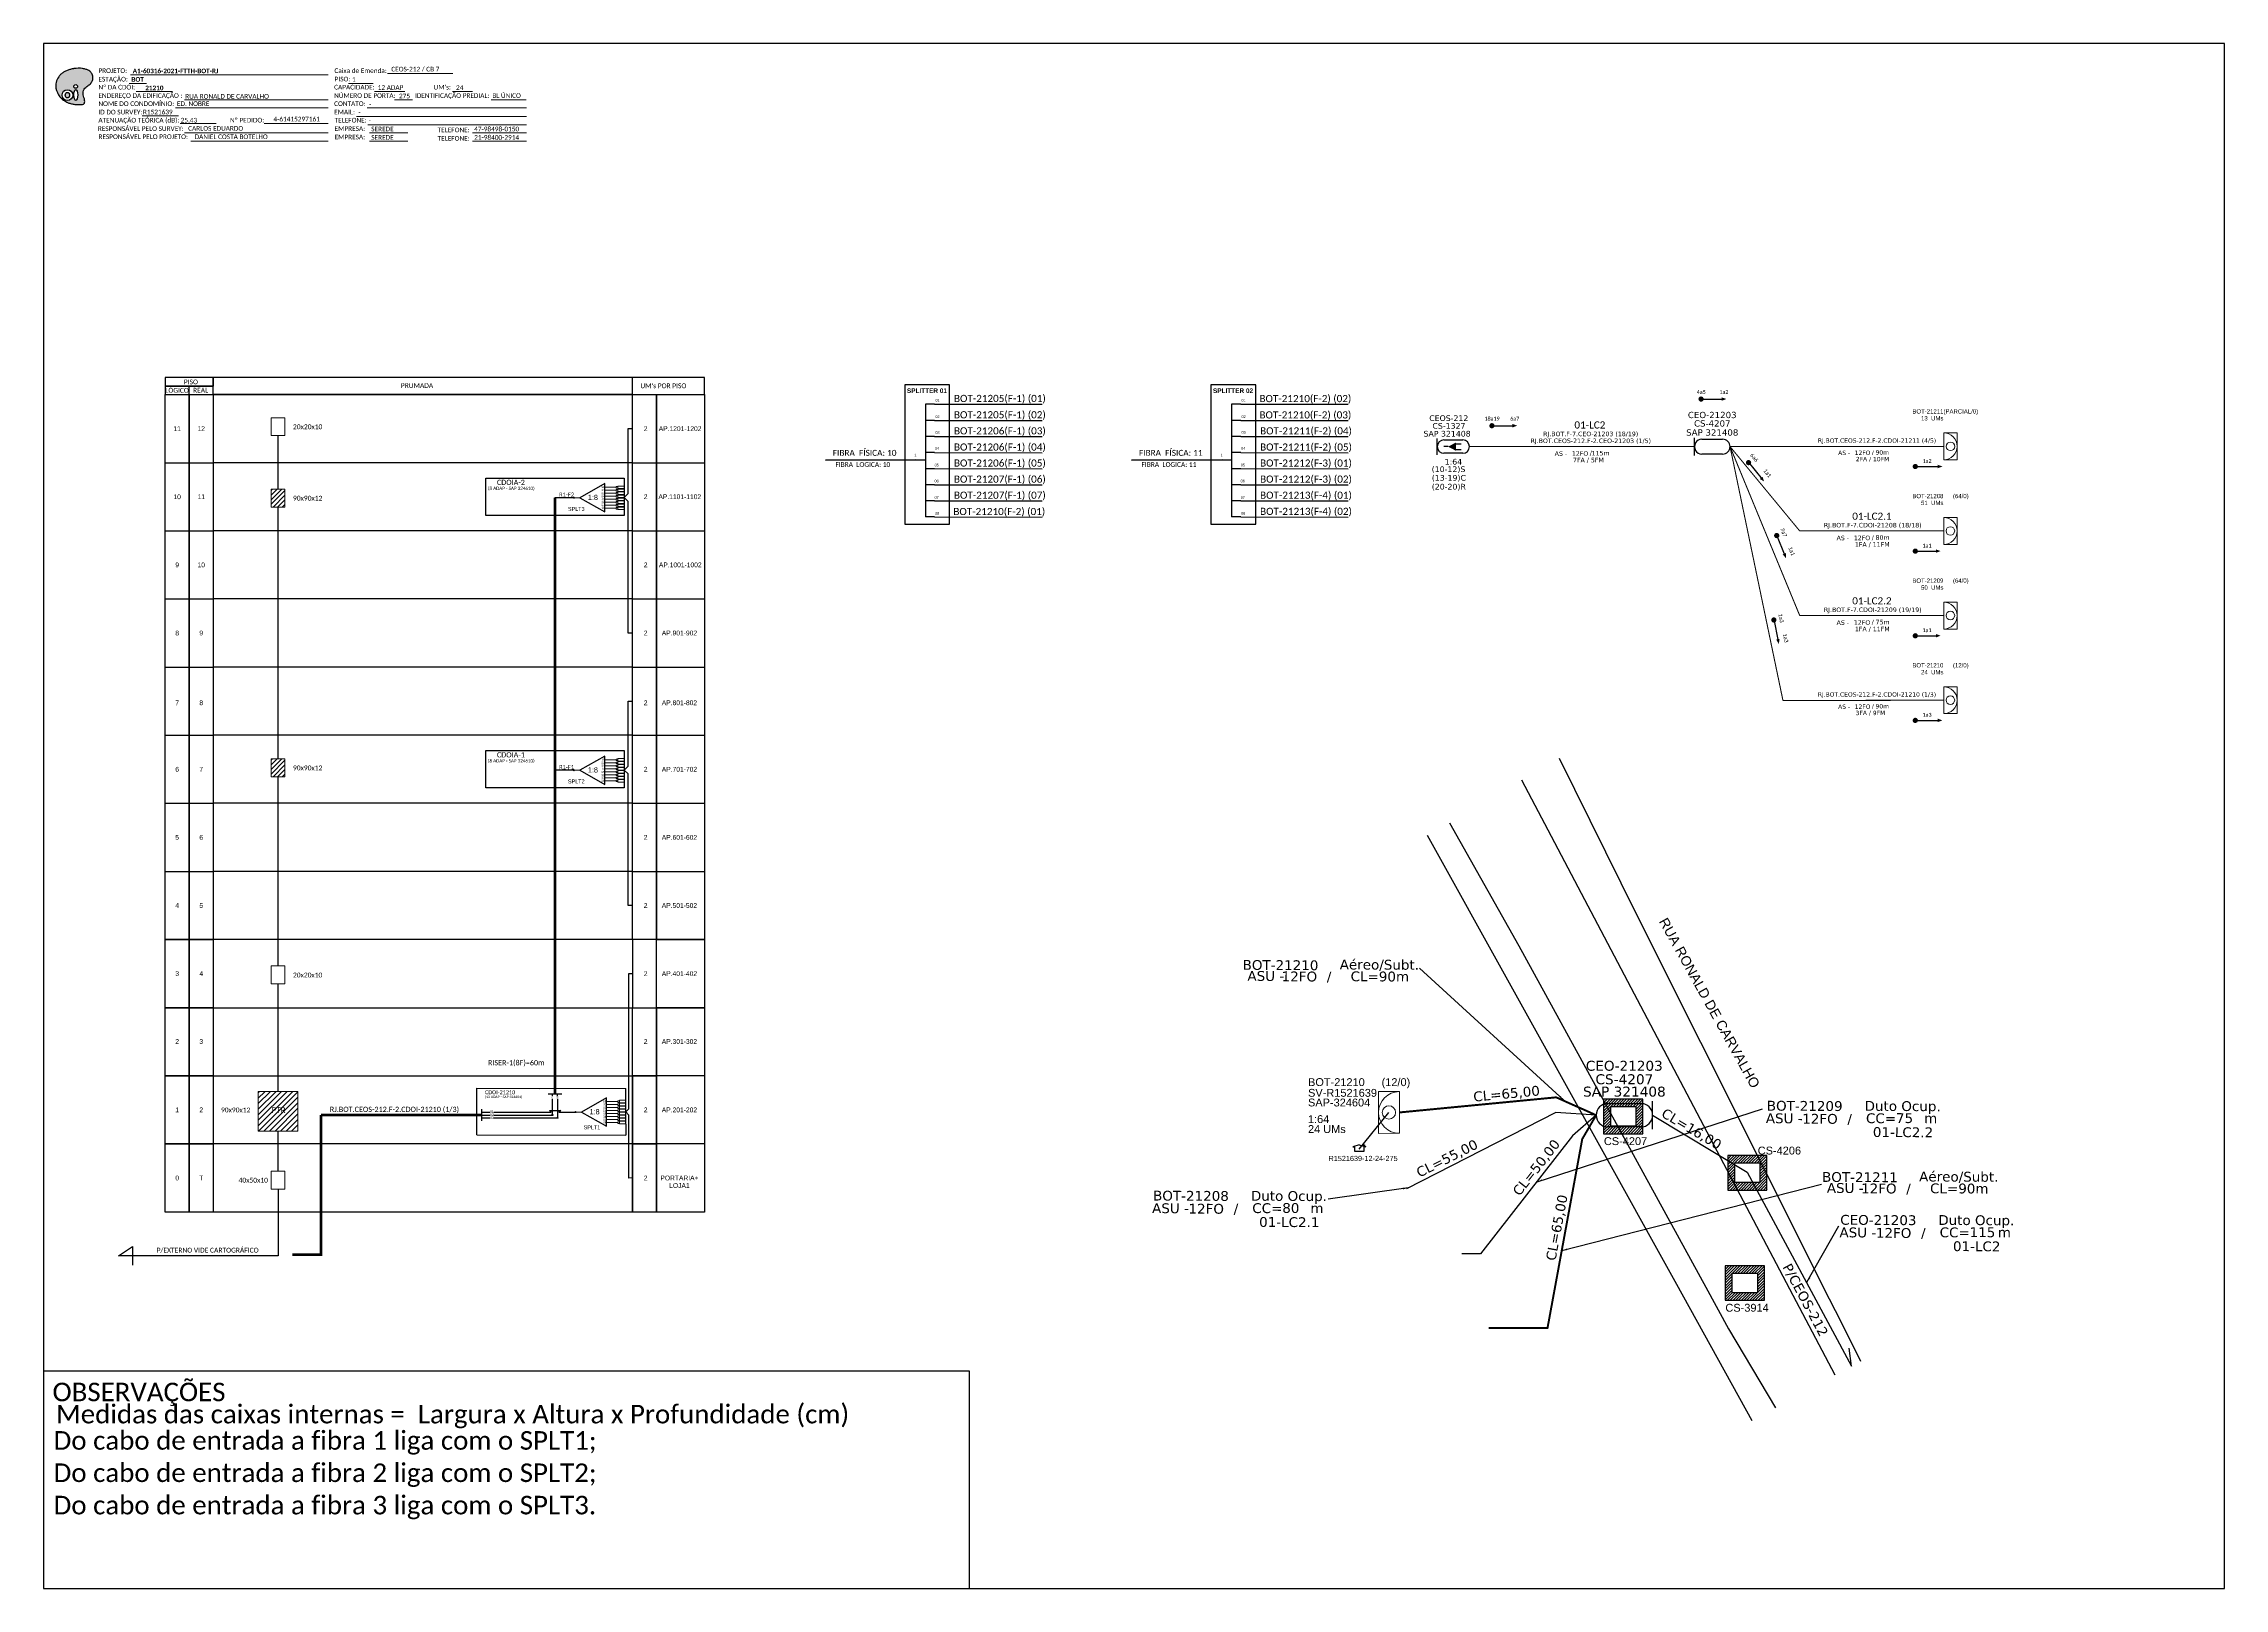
# Model space of a CAD drawing. Extents: x 37046 to 37885, y -9698 to -9104.
import ezdxf
from ezdxf.enums import TextEntityAlignment as Align

# ---------------------------------------------------------------- set-up
doc = ezdxf.new("R2010")
doc.units = ezdxf.units.DM
doc.header["$MEASUREMENT"] = 0
doc.header["$PDMODE"] = 33
doc.header["$PDSIZE"] = 1e-05
doc.linetypes.add('DIVIDE2', pattern=[0.625, 0.25, -0.125, 0, -0.125, 0, -0.125])
for name, color, linetype in [('10.0-Cartográfico', 252, 'Continuous'), ('10.1-Caixas Subterrâneas', 5, 'Continuous'), ('20.4-CEOS', 1, 'Continuous'), ('20.5-CEO', 1, 'Continuous'), ('CABO OPTICO EXISTENTE', 5, 'Continuous'), ('CAP a instalar', 1, 'Continuous'), ('CD de instalação futura', 8, 'Continuous'), ('celulas gpon', 7, 'Continuous'), ('label_cabos', 7, 'Continuous'), ('Legenda', 1, 'Continuous'), ('ml', 1, 'Continuous'), ('NET-RETIRAR', 54, 'DIVIDE2'), ('Segmento de Logradouro Texto', 238, 'Continuous'), ('SETA', 7, 'Continuous'), ('surveys', 7, 'Continuous'), ('surveys legendas', 7, 'Continuous')]:
    doc.layers.add(name, color=color, linetype=linetype)
for name, color, linetype, lineweight in [('10.4-Postes', 1, 'Continuous', 0), ("20.0-LEGENDA DOS CDO'S", 1, 'Continuous', 0), ('20.1-CDO_INTERIOR', 1, 'Continuous', 0), ('40.1-ETIQUETAS', 1, 'Continuous', 20)]:
    doc.layers.add(name, color=color, linetype=linetype, lineweight=lineweight)
doc.layers.add('EXTRA', color=50, linetype='Continuous', plot=False)
doc.styles.add('ARIAL', font='arial.ttf')
doc.styles.add('DIGICADE', font='arial.ttf')
doc.styles.add('MtXpl_Calibri', font='calibri.ttf')
doc.styles.add('siredit', font='verdana.ttf')
doc.styles.add('WMF-Calibri0', font='calibri.ttf')
doc.styles.add('WMF-Calibri1', font='calibrib.ttf')
doc.linetypes.add('FENCELINE1', pattern='A,0.25,-0.1,[133,ltypeshp.shx,S=0.1,R=0,X=-0.1,Y=0],-0.1,1', length=1.45)
doc.dimstyles.new('CC', dxfattribs={"dimtxt": 1, "dimasz": 2, "dimexe": 0.18, "dimexo": 0.0625, "dimgap": 0.09, "dimtad": 0, "dimdec": 0, "dimrnd": 1, "dimzin": 0, "dimdsep": 46, "dimtxsty": 'siredit', "dimblk": 'NONE', "dimcen": 0, "dimse1": 1, "dimse2": 1, "dimsd1": 1, "dimsd2": 1, "dimclrt": 7, "dimadec": 0, "dimazin": 0, "dimtfac": 1, "dimtdec": 0, "dimtofl": 0, "dimtmove": 0, "dimatfit": 3, "dimfxl": 0, "dimtolj": 1, "dimtzin": 0, "dimarcsym": 0})

# ---------------------------------------------------------------- blocks, each defined once
blk = doc.blocks.new('*X32')
at = {"color": 0, "linetype": 'Continuous'}
for p, q in [((-1.25, 0.34099), (-0.49099, 1.1)), ((-1.25, 0.517767), (-0.667767, 1.1)), ((-1.25, 0.694544), (-0.844544, 1.1)), ((-1.25, 0.87132), (-1.02132, 1.1)), ((-1.25, 1.048097), (-1.198097, 1.1)), ((-1.25, 0.164214), (-0.8035, 0.610714)), ((-1.25, -0.012563), (-0.8035, 0.433937)), ((-1.25, -0.18934), (-0.8035, 0.25716)), ((-1.25, -0.366117), (-0.8035, 0.080383)), ((-0.789214, 0.625), (-0.314214, 1.1)), ((-0.612437, 0.625), (-0.137437, 1.1)), ((-0.43566, 0.625), (0.03934, 1.1)), ((-0.258883, 0.625), (0.216117, 1.1)), ((-0.082107, 0.625), (0.392893, 1.1)), ((0.09467, 0.625), (0.56967, 1.1)), ((0.271447, 0.625), (0.746447, 1.1)), ((0.448223, 0.625), (0.923223, 1.1)), ((0.625, 0.625), (1.1, 1.1)), ((0.801777, 0.625), (1.25, 1.073223)), ((0.8035, 0.449947), (1.25, 0.896447)), ((0.8035, 0.27317), (1.25, 0.71967)), ((0.8035, 0.096393), (1.25, 0.542893)), ((0.8035, -0.080383), (1.25, 0.366117)), ((0.8035, -0.25716), (1.25, 0.18934)), ((0.8035, -0.433937), (1.25, 0.012563)), ((-1.25, -0.542893), (-0.8035, -0.096393)), ((-1.25, -0.71967), (-0.8035, -0.27317)), ((-1.25, -0.896447), (-0.8035, -0.449947)), ((-1.25, -1.073223), (-0.801777, -0.625)), ((-1.1, -1.1), (-0.625, -0.625)), ((-0.923223, -1.1), (-0.448223, -0.625)), ((-0.746447, -1.1), (-0.271447, -0.625)), ((-0.56967, -1.1), (-0.09467, -0.625)), ((-0.392893, -1.1), (0.082107, -0.625)), ((-0.216117, -1.1), (0.258883, -0.625)), ((-0.03934, -1.1), (0.43566, -0.625)), ((0.137437, -1.1), (0.612437, -0.625)), ((0.314214, -1.1), (0.789214, -0.625)), ((0.49099, -1.1), (1.25, -0.34099)), ((0.667767, -1.1), (1.25, -0.517767)), ((0.8035, -0.610714), (1.25, -0.164214)), ((0.844544, -1.1), (1.25, -0.694544)), ((1.02132, -1.1), (1.25, -0.87132)), ((1.198097, -1.1), (1.25, -1.048097))]:
    blk.add_line(p, q, dxfattribs=at)
blk = doc.blocks.new('MANHOLE_MQ')
at = {"color": 0, "linetype": 'Continuous'}
for p, q in [((0.00000623, 0.00000569), (-0.00000627, 0.00000569)), ((-0.00000627, 0.00000569), (-0.00000627, -0.00000531)), ((-0.00000404, 0.00000331), (0.00000399, 0.00000331)), ((-0.00000404, -0.00000294), (-0.00000404, 0.00000331)), ((0.00000399, 0.00000331), (0.00000399, -0.00000294)), ((0.00000623, -0.00000531), (0.00000623, 0.00000569)), ((-0.00000627, -0.00000531), (0.00000623, -0.00000531)), ((0.00000399, -0.00000294), (-0.00000404, -0.00000294)), ((0.00000399, -0.00000294), (0.00000399, -0.00000294))]:
    blk.add_line(p, q, dxfattribs=at)
at = {"color": 0, "linetype": 'Continuous', "xscale": 5e-06, "yscale": 5e-06, "zscale": 1e-05}
blk.add_blockref('*X32', (-0.00000002, 0.00000019), dxfattribs=at)
blk = doc.blocks.new('Inst CB DT OCUP CFOA-SM-ASU-120-S-12')
at = {"layer": 'label_cabos', "color": 0, "style": 'siredit'}
for tag, flags, p in [('ID_ATIVIDADE', 3, (1.31, 2.67)), ('FATOR', 1, (11.56, 2.55))]:
    blk.add_attdef(tag, text='', height=1, rotation=359.69, dxfattribs=dict(at, flags=flags)).set_placement(p, align=Align.MIDDLE_CENTER)
for tag, p in [('TIPO_CABO', (1.26, 0)), ('DESTINO_CABO', (3.13, 1.26)), ('CABO', (4.69, -0.05)), ('/', (7.71, -0.05)), ('LANCE', (10.91, 0)), ('TIPO_CABO', (13.11, 1.24)), ('UND', (15.96, 0)), ('FID', (13.15, -1.41))]:
    blk.add_attdef(tag, text='', height=1, rotation=359.69, dxfattribs=at).set_placement(p, align=Align.MIDDLE_CENTER)
blk.add_attdef('QTDE', (12.43, -0.47), '', height=1, rotation=359.69, dxfattribs=at)
blk = doc.blocks.new('_None')
blk = doc.blocks.new('LEGENDA DOS CABOS')
at = {"layer": 'EXTRA', "style": 'siredit'}
for tag, p in [('ID', (4.6, 0.97)), ('XX', (9.03, 0.97))]:
    blk.add_attdef(tag, text='', height=0.48, rotation=359.69, dxfattribs=at).set_placement(p, align=Align.MIDDLE_CENTER)
at = {"layer": 'Legenda', "color": 7, "style": 'siredit'}
for tag, p in [('TIPO_CABO', (1.31, 0)), ('CABO', (4.69, -0.05)), ('/', (6.81, -0.05)), ('METROS', (10.03, -0.05))]:
    blk.add_attdef(tag, text='', height=0.8, rotation=359.69, dxfattribs=at).set_placement(p, align=Align.MIDDLE_CENTER)
blk = doc.blocks.new('ETIQUETA_RS5F')
at = {"layer": '40.1-ETIQUETAS', "color": 0, "style": 'siredit'}
blk.add_text('/', height=1.5, dxfattribs=at).set_placement((1.55, -1.95), align=Align.MIDDLE_RIGHT)
for tag, p in [('ETIQUETA_R_SECUNDARIA', (1.18, 2.1)), ('ETIQUETA_R_PRIMARIA', (1.18, 4.1)), ('F_ATIVAS/F_MORTAS', (1.11, -4.24))]:
    blk.add_attdef(tag, text='', height=1.5, dxfattribs=at).set_placement(p, align=Align.MIDDLE_CENTER)
for tag, p in [('TIPO_CABO', (-6.62, -2.12)), ('CAP_CABO', (0.37, -2.09))]:
    blk.add_attdef(tag, text='', height=1.5, dxfattribs=at).set_placement(p, align=Align.MIDDLE_RIGHT)
for tag, p in [('FUSÃO_1', (0.82, -8.39)), ('FUSÃO_2', (0.82, -10.6)), ('FUSÃO_3', (0.82, -12.93)), ('FUSÃO_4', (0.82, -15.14)), ('FUSÃO_5', (0.82, -17.16))]:
    blk.add_attdef(tag, text='', height=1.5, dxfattribs=at).set_placement(p, align=Align.CENTER)
blk.add_attdef('METROS', text='', height=1.5, dxfattribs=at).set_placement((2.11, -1.95), align=Align.MIDDLE_LEFT)
blk = doc.blocks.new('CDOI_INT')
at = {"layer": '20.1-CDO_INTERIOR', "color": 0, "lineweight": 18}
blk.add_lwpolyline([(4.25, -4.25), (4.25, 4.25), (0, 4.25), (0, -4.25)], close=True, dxfattribs=at)
blk.add_circle((2.12, 0), 1.36, dxfattribs=at)
blk.add_arc((0, 0), 4.25, 270, 90, dxfattribs=at)
at = {"layer": "20.0-LEGENDA DOS CDO'S", "color": 0, "style": 'ARIAL'}
for tag, p in [('SAP', (-0.08, 6.23)), ('CDO_N', (-0.08, 10.38)), ('SURVEY', (-0.08, 8.2)), ('SPLITER_1', (21.18, 10.38)), ('SPLITER_2', (21.19, 8.68)), ('1:XX', (5.94, -2.22)), ('UMS', (5.94, -4.24))]:
    blk.add_attdef(tag, p, '', height=1.36, dxfattribs=at)
blk.add_attdef('FIBRAS_UTILIZADAS', text='', height=1.36, dxfattribs=at).set_placement((15.34, 10.38), align=Align.CENTER)
blk = doc.blocks.new('CEOS_RP_CT_DRT')
at = {"layer": '20.4-CEOS', "color": 0}
for p, q in [((-4.54, 1.19), (-1.19, 1.19)), ((-1.19, -1.19), (-4.54, -1.19))]:
    blk.add_line(p, q, dxfattribs=at)
for points in [[(-5.73, -1.43), (-5.73, 1.44)], [(-3.79, 0), (-4.59, 0)], [(-2.47, 0.48), (-1.45, 0.48)], [(-2.47, -0.52), (-1.45, -0.52)]]:
    blk.add_lwpolyline(points, dxfattribs=at)
blk.add_lwpolyline([(-3.79, 0, 0, 1.47, 0), (-2.41, 0, 1.47, 1.47, 0)], format="xyseb", dxfattribs=at)
for centre, start, end in [((-4.54, 0), 90, 270), ((-1.19, 0), 270, 90)]:
    blk.add_arc(centre, 1.19, start, end, dxfattribs=at)
at = {"layer": '20.4-CEOS', "color": 7, "style": 'siredit'}
for tag, p in [('Nº_DA_CEOS', (-2.86, 5.6)), ('LOCAL', (-2.86, 4.24)), ('SAP', (-2.86, 2.78)), ('RACIO_SPLITAGEM', (-2.86, -1.88)), ('FIBRAS_SPLITTER', (-2.86, -3.58)), ('RESERVA_FINAIS', (-2.86, -6.39)), ('FIBRAS_TOP_C', (-2.86, -5.08))]:
    blk.add_attdef(tag, text='', height=1.01, dxfattribs=at).set_placement(p, align=Align.TOP_CENTER)
blk = doc.blocks.new('OI')
h = blk.add_hatch(color=40)
edge = h.paths.add_edge_path()
edge.add_spline(control_points=[(4.35, -0.67), (3.92, -0.99), (3.26, -1.5), (2.81, -2.59), (2.9, -3.5), (3.06, -4.27), (3.31, -4.85), (3.37, -5.39), (3.4, -5.88), (3.2, -6.4), (2.54, -6.61), (1.65, -6.63), (0.55, -6.67), (-0.56, -6.42), (-1.61, -6.14), (-2.77, -5.61), (-3.92, -4.77), (-4.89, -3.7), (-5.34, -2.65), (-5.6, -1.94), (-5.85, -0.96), (-5.71, 0.47), (-5.1, 2.02), (-4.14, 3.02), (-3.3, 3.61), (-2.37, 4.16), (-1.36, 4.44), (-0.56, 4.7), (0.79, 4.85), (2.24, 4.97), (3.79, 4.57), (4.67, 4.21), (5.44, 3.65), (5.76, 2.99), (6.03, 2.21), (6.01, 1.46), (5.72, 0.64), (5.31, 0.08), (4.88, -0.38), (4.51, -0.55), (4.35, -0.67)], knot_values=[0, 0, 0, 0, 1.60434, 2.417191, 3.427595, 4.282808, 4.776746, 5.304182, 5.888771, 6.258406, 6.858137, 7.79129, 8.986195, 10.124242, 11.187857, 12.242908, 13.953784, 15.414161, 16.515391, 17.349188, 17.675853, 19.552021, 21.515531, 22.568638, 23.63245, 24.621084, 25.782718, 26.745347, 27.142653, 29.870543, 31.004649, 31.921532, 32.709589, 33.801391, 34.042471, 35.192333, 35.971461, 36.628871, 37.254359, 37.836911, 37.836911, 37.836911, 37.836911], degree=3, periodic=0)
h.paths.add_polyline_path([(1.13, -0.87, -1), (-0.04, -0.87, -1)], flags=16)
edge = h.paths.add_edge_path(flags=16)
edge.add_ellipse((0.56, -3.59), major_axis=(-0.02, 1.71), ratio=0.361305, start_angle=0, end_angle=360)
h.paths.add_polyline_path([(-0.36, -3.62, -1), (-3.8, -3.62, -1)], flags=16)
edge = h.paths.add_edge_path(flags=0)
edge.add_ellipse((-2.08, -3.62), major_axis=(0, 0.885), ratio=0.758294, start_angle=0, end_angle=360)
at = {"color": 40}
for centre, radius in [((-2.08, -3.62), 1.72), ((0.54, -0.87), 0.587)]:
    blk.add_circle(centre, radius, dxfattribs=at)
blk.add_ellipse((-2.08, -3.62), major_axis=(0, 0.885), ratio=0.758294, start_param=-3.141592653589792, end_param=3.141592653589792, dxfattribs=at)
blk.add_ellipse((0.56, -3.59), major_axis=(-0.02, 1.71), ratio=0.361305, dxfattribs=at)
at = {"color": 40, "start_tangent": (-0.800898, -0.598801), "end_tangent": (-0.800898, -0.598801)}
blk.add_spline([(4.35, -0.67), (3.2, -1.78), (2.9, -2.54), (2.92, -3.55), (3.12, -4.38), (3.28, -4.85), (3.37, -5.37), (3.35, -5.95), (3.2, -6.29), (2.66, -6.55), (1.73, -6.63), (0.54, -6.62), (-0.58, -6.41), (-1.6, -6.11), (-2.56, -5.67), (-3.95, -4.67), (-4.89, -3.56), (-5.37, -2.56), (-5.64, -1.78), (-5.72, -1.46), (-5.63, 0.42), (-4.84, 2.22), (-4.13, 2.99), (-3.27, 3.62), (-2.4, 4.09), (-1.3, 4.47), (-0.37, 4.72), (0.02, 4.77), (2.75, 4.8), (3.85, 4.53), (4.69, 4.16), (5.31, 3.68), (5.85, 2.73), (5.93, 2.5), (5.94, 1.35), (5.67, 0.62), (5.29, 0.08), (4.84, -0.36), (4.35, -0.67)], degree=3, dxfattribs=at)
blk = doc.blocks.new('SURVEY_SURVEY')
for p, q in [((0, 0.0000127), (-0.0000126, 0.000009)), ((-0.0000126, 0.000009), (-0.0000086, 0.000009)), ((-0.0000086, 0), (-0.0000086, 0.000009)), ((0.0000086, 0), (-0.0000086, 0)), ((0, 0.0000127), (0.0000126, 0.000009)), ((0.0000084, 0.0000132), (0.0000098, 0.0000132)), ((0.0000084, 0.0000103), (0.0000084, 0.0000132)), ((0.0000126, 0.000009), (0.0000086, 0.000009)), ((0.0000086, 0.000009), (0.0000086, 0)), ((0.0000098, 0.0000132), (0.0000098, 0.0000099))]:
    blk.add_line(p, q)
blk = doc.blocks.new('A$C415C251F')
at = {"color": 3}
blk.add_point((0, 0), dxfattribs=at)
blk = doc.blocks.new('SPLT_1-8_SC-APC')
at = {"color": 1, "lineweight": 0}
blk.add_lwpolyline([(-17.04, -7.55), (-19.26, -7.55)], dxfattribs=at)
at = {"color": 1}
blk.add_lwpolyline([(-7.37, -2.1), (-17.04, -7.55), (-7.37, -13), (-7.37, -2.1)], dxfattribs=at)
at = {"color": 3, "lineweight": 0}
for points in [[(-2.99, -3.51), (-7.37, -3.51)], [(-7.37, -4.66), (-2.99, -4.66)], [(-7.37, -5.82), (-2.99, -5.82)], [(-7.37, -6.97), (-2.99, -6.97)], [(-7.37, -8.12), (-2.99, -8.12)], [(-2.41, -3.02), (-2.41, -4)], [(-2.41, -3.02), (0, -3.02)], [(-2.41, -4), (0, -4)], [(-2.41, -4.17), (-2.41, -5.16)], [(-2.41, -4.17), (0, -4.17)], [(-2.41, -5.16), (0, -5.16)], [(-2.41, -5.32), (-2.41, -6.31)], [(-2.41, -5.32), (0, -5.32)], [(-2.41, -6.31), (0, -6.31)], [(-2.41, -6.48), (-2.41, -7.46)], [(-2.41, -6.48), (0, -6.48)], [(-2.41, -7.46), (0, -7.46)], [(-2.41, -7.63), (-2.41, -8.62)], [(-2.41, -7.63), (0, -7.63)], [(-7.37, -9.28), (-2.99, -9.28)], [(-7.37, -10.43), (-2.99, -10.43)], [(-7.37, -11.58), (-2.99, -11.58)], [(-2.41, -8.62), (0, -8.62)], [(-2.41, -8.78), (-2.41, -9.77)], [(-2.41, -8.78), (0, -8.78)], [(-2.41, -9.77), (0, -9.77)], [(-2.41, -9.94), (-2.41, -10.92)], [(-2.41, -9.94), (0, -9.94)], [(-2.41, -10.92), (0, -10.92)], [(-2.41, -11.09), (-2.41, -12.08)], [(-2.41, -11.09), (0, -11.09)], [(-2.41, -12.08), (0, -12.08)]]:
    blk.add_lwpolyline(points, dxfattribs=at)
for points in [[(-2.99, -3.22), (-2.41, -3.22), (-2.41, -3.8), (-2.99, -3.8)], [(-2.99, -4.38), (-2.41, -4.38), (-2.41, -4.95), (-2.99, -4.95)], [(-2.99, -5.53), (-2.41, -5.53), (-2.41, -6.1), (-2.99, -6.1)], [(-2.99, -6.68), (-2.41, -6.68), (-2.41, -7.26), (-2.99, -7.26)], [(-2.99, -7.84), (-2.41, -7.84), (-2.41, -8.41), (-2.99, -8.41)], [(-2.99, -8.99), (-2.41, -8.99), (-2.41, -9.56), (-2.99, -9.56)], [(-2.99, -10.14), (-2.41, -10.14), (-2.41, -10.72), (-2.99, -10.72)], [(-2.99, -11.3), (-2.41, -11.3), (-2.41, -11.87), (-2.99, -11.87)]]:
    blk.add_lwpolyline(points, close=True, dxfattribs=at)
at = {"color": 1, "style": 'ARIAL'}
for s, height, p in [('1:8', 2, (-13.91, -8.4)), ('S1', 0.75, (-8.74, -3.78)), ('S2', 0.75, (-8.74, -4.97)), ('S3', 0.75, (-8.74, -6.18)), ('S4', 0.75, (-8.74, -7.36)), ('S5', 0.75, (-8.74, -8.57)), ('S6', 0.75, (-8.74, -9.69)), ('S7', 0.75, (-8.74, -10.78)), ('S8', 0.75, (-8.74, -11.9))]:
    blk.add_text(s, height=height, dxfattribs=at).set_placement(p)
blk = doc.blocks.new('LEG_CDOIA8_C-SPLT_DIR')
at = {"color": 3}
blk.add_blockref('A$C415C251F', (0, 0), dxfattribs=at)
at = {"color": 1, "style": 'WMF-Calibri0', "flags": 4}
blk.add_attdef('CDO', (-26.8, -2.6), '', height=2, dxfattribs=at)
blk.add_attdef('MODELO', text='', height=1.5, dxfattribs=at).set_placement((-22.2, -4.5), align=Align.CENTER)
at = {"style": 'ARIAL', "flags": 4}
blk.add_attdef('SPLITAGEM', text='', height=1.5, dxfattribs=at).set_placement((-18.4, -12.6), align=Align.CENTER)

msp = doc.modelspace()

# ---------------------------------------------------------------- hatches: boundary and pattern name
h = msp.add_hatch()
h.set_pattern_fill('ANSI31', color=1, scale=10)
h.set_pattern_definition([(45, (24946.222, -11058.7417), (-0.88388348, 0.88388348), [])])
h.paths.add_polyline_path([(37139.04, -9275.75), (37133.75, -9275.75), (37133.75, -9282.64), (37139.04, -9282.64)])
h = msp.add_hatch(color=3)
h.dxf.hatch_style = 1
edge = h.paths.add_edge_path()
edge.add_arc((37250.18, -9279.08), 0.205, 0, 360)
h = msp.add_hatch()
h.set_pattern_fill('ANSI31', color=1, scale=10)
h.set_pattern_definition([(45, (24946.2221, -11162.4667), (-0.88388348, 0.88388348), [])])
h.paths.add_polyline_path([(37139.04, -9379.47), (37133.75, -9379.47), (37133.75, -9386.37), (37139.04, -9386.37)])
h = msp.add_hatch(color=3)
h.dxf.hatch_style = 1
edge = h.paths.add_edge_path()
edge.add_arc((37250.18, -9383.86), 0.205, 0, 360)
h = msp.add_hatch()
h.set_pattern_fill('ANSI31', color=1, scale=12, style=0)
h.set_pattern_definition([(45, (36395.221, -9984.7191), (-1.0606602, 1.0606602), [])])
h.paths.add_polyline_path([(37143.98, -9507.45), (37128.81, -9507.45), (37128.81, -9522.6), (37143.98, -9522.6)])
h.paths.add_polyline_path([(37133.53, -9516.51), (37140.05, -9516.51), (37140.05, -9512.56), (37133.53, -9512.56)], flags=9)
h = msp.add_hatch(color=3)
h.dxf.hatch_style = 1
edge = h.paths.add_edge_path()
edge.add_arc((37241.87, -9516.42), 0.195, 0, 360)
h = msp.add_hatch(color=3)
h.dxf.hatch_style = 1
edge = h.paths.add_edge_path()
edge.add_arc((37241.87, -9516.42), 0.195, 0, 360)
h = msp.add_hatch(color=3)
h.dxf.hatch_style = 1
edge = h.paths.add_edge_path()
edge.add_arc((37243.88, -9517.49), 0.195, 0, 360)
h = msp.add_hatch(color=3)
h.dxf.hatch_style = 1
edge = h.paths.add_edge_path()
edge.add_arc((37243.88, -9517.49), 0.195, 0, 360)
h = msp.add_hatch(color=3)
h.dxf.hatch_style = 1
edge = h.paths.add_edge_path()
edge.add_arc((37250.82, -9515.3), 0.195, 0, 360)
h = msp.add_hatch(color=3)
h.dxf.hatch_style = 1
edge = h.paths.add_edge_path()
edge.add_arc((37250.82, -9515.3), 0.195, 0, 360)

# ---------------------------------------------------------------- linework, layer by layer
at = {"color": 0}
for p, q in [((37092.98, -9239.4), (37102.24, -9239.4)), ((37092.98, -9265.59), (37092.98, -9239.4)), ((37092.98, -9239.4), (37102.24, -9239.4)), ((37102.24, -9239.4), (37102.24, -9265.59)), ((37102.24, -9239.4), (37111.5, -9239.4)), ((37102.24, -9265.59), (37102.24, -9239.4)), ((37102.24, -9239.4), (37111.5, -9239.4)), ((37272.66, -9239.4), (37111.5, -9239.4)), ((37111.5, -9239.4), (37111.5, -9265.59)), ((37272.66, -9239.4), (37111.5, -9239.4)), ((37272.66, -9239.4), (37281.92, -9239.4)), ((37272.66, -9265.59), (37272.66, -9239.4)), ((37272.66, -9239.4), (37281.92, -9239.4)), ((37281.92, -9239.4), (37300.43, -9239.4)), ((37281.92, -9265.59), (37281.92, -9239.4)), ((37281.92, -9239.4), (37281.92, -9265.59)), ((37281.92, -9239.4), (37300.43, -9239.4)), ((37300.43, -9239.4), (37300.43, -9265.59)), ((37092.98, -9265.59), (37102.24, -9265.59)), ((37092.98, -9291.79), (37092.98, -9265.59)), ((37102.24, -9265.59), (37102.24, -9291.79)), ((37102.24, -9265.59), (37111.5, -9265.59)), ((37102.24, -9291.79), (37102.24, -9265.59)), ((37272.66, -9265.59), (37111.5, -9265.59)), ((37111.5, -9265.59), (37111.5, -9291.79)), ((37272.66, -9265.59), (37281.92, -9265.59)), ((37272.66, -9291.79), (37272.66, -9265.59)), ((37281.92, -9265.59), (37300.43, -9265.59)), ((37281.92, -9291.79), (37281.92, -9265.59)), ((37281.92, -9265.59), (37281.92, -9291.79)), ((37300.43, -9265.59), (37300.43, -9291.79)), ((37092.98, -9291.79), (37102.24, -9291.79)), ((37092.98, -9317.98), (37092.98, -9291.79)), ((37102.24, -9291.79), (37102.24, -9317.98)), ((37102.24, -9291.79), (37111.5, -9291.79)), ((37102.24, -9317.98), (37102.24, -9291.79)), ((37272.66, -9291.79), (37111.5, -9291.79)), ((37111.5, -9291.79), (37111.5, -9317.98)), ((37272.66, -9291.79), (37281.92, -9291.79)), ((37272.66, -9317.98), (37272.66, -9291.79)), ((37281.92, -9291.79), (37300.43, -9291.79)), ((37281.92, -9317.98), (37281.92, -9291.79)), ((37281.92, -9291.79), (37281.92, -9317.98)), ((37300.43, -9291.79), (37300.43, -9317.98)), ((37092.98, -9317.98), (37102.24, -9317.98)), ((37092.98, -9344.18), (37092.98, -9317.98)), ((37102.24, -9317.98), (37102.24, -9344.18)), ((37102.24, -9317.98), (37111.5, -9317.98)), ((37102.24, -9344.18), (37102.24, -9317.98)), ((37272.66, -9317.98), (37111.5, -9317.98)), ((37111.5, -9317.98), (37111.5, -9344.18)), ((37272.66, -9317.98), (37281.92, -9317.98)), ((37272.66, -9344.18), (37272.66, -9317.98)), ((37281.92, -9317.98), (37300.43, -9317.98)), ((37281.92, -9344.18), (37281.92, -9317.98)), ((37281.92, -9317.98), (37281.92, -9344.18)), ((37300.43, -9317.98), (37300.43, -9344.18)), ((37092.98, -9344.18), (37102.24, -9344.18)), ((37092.98, -9370.37), (37092.98, -9344.18)), ((37102.24, -9344.18), (37102.24, -9370.37)), ((37102.24, -9344.18), (37111.5, -9344.18)), ((37102.24, -9370.37), (37102.24, -9344.18)), ((37272.66, -9344.18), (37111.5, -9344.18)), ((37111.5, -9344.18), (37111.5, -9370.37)), ((37272.66, -9344.18), (37281.92, -9344.18)), ((37272.66, -9370.37), (37272.66, -9344.18)), ((37281.92, -9344.18), (37300.43, -9344.18)), ((37281.92, -9370.37), (37281.92, -9344.18)), ((37281.92, -9344.18), (37281.92, -9370.37)), ((37300.43, -9344.18), (37300.43, -9370.37)), ((37092.98, -9370.37), (37102.24, -9370.37)), ((37092.98, -9396.57), (37092.98, -9370.37)), ((37102.24, -9370.37), (37102.24, -9396.57)), ((37102.24, -9370.37), (37111.5, -9370.37)), ((37102.24, -9396.57), (37102.24, -9370.37)), ((37272.66, -9370.37), (37111.5, -9370.37)), ((37111.5, -9370.37), (37111.5, -9396.57)), ((37272.66, -9370.37), (37281.92, -9370.37)), ((37272.66, -9396.57), (37272.66, -9370.37)), ((37281.92, -9370.37), (37300.43, -9370.37)), ((37281.92, -9396.57), (37281.92, -9370.37)), ((37281.92, -9370.37), (37281.92, -9396.57)), ((37300.43, -9370.37), (37300.43, -9396.57)), ((37092.98, -9396.57), (37102.24, -9396.57)), ((37092.98, -9422.76), (37092.98, -9396.57)), ((37102.24, -9396.57), (37102.24, -9422.76)), ((37102.24, -9396.57), (37111.5, -9396.57)), ((37102.24, -9422.76), (37102.24, -9396.57)), ((37272.66, -9396.57), (37111.5, -9396.57)), ((37111.5, -9396.57), (37111.5, -9422.76)), ((37272.66, -9396.57), (37281.92, -9396.57)), ((37272.66, -9422.76), (37272.66, -9396.57)), ((37281.92, -9396.57), (37300.43, -9396.57)), ((37281.92, -9422.76), (37281.92, -9396.57)), ((37281.92, -9396.57), (37281.92, -9422.76)), ((37300.43, -9396.57), (37300.43, -9422.76)), ((37272.66, -9422.76), (37111.5, -9422.76)), ((37272.66, -9448.96), (37111.5, -9448.96)), ((37272.66, -9448.96), (37272.66, -9475.15)), ((37111.5, -9475.15), (37272.66, -9475.15)), ((37111.5, -9501.35), (37272.66, -9501.35)), ((37272.66, -9501.35), (37272.66, -9527.54)), ((37281.92, -9527.54), (37281.92, -9501.35)), ((37300.43, -9501.35), (37300.43, -9527.54)), ((37272.66, -9527.54), (37111.5, -9527.54)), ((37272.66, -9527.54), (37272.66, -9553.74)), ((37300.43, -9527.54), (37281.92, -9527.54)), ((37281.92, -9553.74), (37281.92, -9527.54)), ((37300.43, -9527.54), (37300.43, -9553.74)), ((37272.66, -9553.74), (37111.5, -9553.74)), ((37300.43, -9553.74), (37281.92, -9553.74))]:
    msp.add_line(p, q, dxfattribs=at)
at = {"color": 7, "linetype": 'Continuous'}
for p, q in [((37385.33, -9243.04), (37385.33, -9286.46)), ((37388.84, -9243.04), (37385.33, -9243.04)), ((37388.84, -9249.32), (37385.33, -9249.32)), ((37503.04, -9243.04), (37503.04, -9286.46)), ((37506.56, -9243.04), (37503.04, -9243.04)), ((37506.56, -9249.32), (37503.04, -9249.32)), ((37388.84, -9255.51), (37385.33, -9255.51)), ((37506.56, -9255.51), (37503.04, -9255.51)), ((37381.68, -9264.46), (37385.31, -9264.46)), ((37388.84, -9261.73), (37385.33, -9261.73)), ((37499.39, -9264.46), (37503.02, -9264.46)), ((37506.56, -9261.73), (37503.04, -9261.73)), ((37388.84, -9267.9), (37385.33, -9267.9)), ((37388.84, -9274.06), (37385.33, -9274.06)), ((37506.56, -9267.9), (37503.04, -9267.9)), ((37506.56, -9274.06), (37503.04, -9274.06)), ((37388.84, -9280.25), (37385.33, -9280.25)), ((37506.56, -9280.25), (37503.04, -9280.25)), ((37388.84, -9286.46), (37385.33, -9286.46)), ((37506.56, -9286.46), (37503.04, -9286.46))]:
    msp.add_line(p, q, dxfattribs=at)
at = {"color": 10, "linetype": 'Continuous'}
for p, q in [((37388.84, -9243.04), (37430.22, -9243.05)), ((37388.84, -9249.32), (37430.22, -9249.33)), ((37506.56, -9243.04), (37547.93, -9243.05)), ((37506.56, -9249.32), (37547.93, -9249.33)), ((37388.84, -9255.51), (37430.22, -9255.52)), ((37506.56, -9255.51), (37547.93, -9255.52)), ((37388.84, -9261.73), (37430.22, -9261.75)), ((37506.56, -9261.73), (37547.93, -9261.75)), ((37388.84, -9267.88), (37430.22, -9267.9)), ((37388.84, -9274.06), (37430.22, -9274.07)), ((37506.56, -9267.88), (37547.93, -9267.9)), ((37506.56, -9274.06), (37547.93, -9274.07)), ((37388.84, -9280.25), (37430.22, -9280.26)), ((37506.56, -9280.25), (37547.93, -9280.26)), ((37388.84, -9286.46), (37430.22, -9286.48)), ((37506.56, -9286.46), (37547.93, -9286.48))]:
    msp.add_line(p, q, dxfattribs=at)
at = {"color": 1, "linetype": 'Continuous', "lineweight": 60}
for p, q in [((37381.68, -9264.46), (37346.89, -9264.57)), ((37499.39, -9264.46), (37464.61, -9264.57))]:
    msp.add_line(p, q, dxfattribs=at)
for points in [[(37046.26, -9698.45), (37884.82, -9698.45), (37884.82, -9104.45), (37046.26, -9104.45), (37046.26, -9698.45)], [(37102.24, -9239.4), (37102.24, -9236.11)], [(37111.5, -9239.4), (37300.43, -9239.4), (37300.43, -9232.82), (37111.5, -9232.82), (37111.5, -9232.82), (37111.5, -9236.11)], [(37272.65, -9239.4), (37272.65, -9232.82)], [(37214.8, -9516.23), (37214.8, -9516.23)], [(37046.26, -9614.84), (37402.2, -9614.84)]]:
    msp.add_lwpolyline(points)
at = {"color": 7, "lineweight": 0}
for points in [[(37079.21, -9119.77), (37085.76, -9119.77)], [(37079.73, -9116.49), (37155.7, -9116.49)], [(37081.88, -9122.84), (37095.82, -9122.84)], [(37163.5, -9119.73), (37172.98, -9119.73)], [(37173.55, -9122.84), (37185.16, -9122.84)], [(37178.54, -9116), (37203.67, -9116)], [(37203.49, -9122.84), (37211.15, -9122.84)], [(37097.03, -9129.19), (37155.7, -9129.19)], [(37100.44, -9126.07), (37155.7, -9126.07)], [(37170.66, -9129.19), (37231.89, -9129.19)], [(37181.13, -9126.07), (37188.08, -9126.07)], [(37218.3, -9126.07), (37231.86, -9126.07)], [(37084.19, -9132.25), (37098.14, -9132.25)], [(37098.73, -9135.22), (37112.67, -9135.22)], [(37100.44, -9138.77), (37155.7, -9138.77)], [(37131.06, -9135.21), (37155.56, -9135.21)], [(37131.57, -9135.21), (37155.71, -9135.21)], [(37166.62, -9132.42), (37231.89, -9132.42)], [(37170.91, -9135.66), (37231.89, -9135.66)], [(37171.52, -9138.77), (37186.32, -9138.77)], [(37211.12, -9138.77), (37231.89, -9138.77)], [(37102.93, -9142.01), (37155.7, -9142.01)], [(37171.52, -9142.01), (37186.32, -9142.01)], [(37211.12, -9142.01), (37231.89, -9142.01)]]:
    msp.add_lwpolyline(points, dxfattribs=at)
for points in [[(37092.98, -9236.11), (37111.5, -9236.11), (37111.5, -9232.82), (37092.98, -9232.82)], [(37092.98, -9239.4), (37111.5, -9239.4), (37111.5, -9236.11), (37092.98, -9236.11)]]:
    msp.add_lwpolyline(points, close=True)
at = {"color": 7}
for points in [[(37377.36, -9289.25), (37394.64, -9289.25), (37394.64, -9235.59), (37377.36, -9235.59)], [(37495.07, -9289.25), (37512.35, -9289.25), (37512.35, -9235.59), (37495.07, -9235.59)]]:
    msp.add_lwpolyline(points, close=True, dxfattribs=at)
at = {"color": 8}
for points, const_width in [([(37683.1, -9241.13, 1), (37684.1, -9241.13, 1)], 0.999), ([(37765.48, -9267.06, 1), (37766.48, -9267.06, 1)], 1), ([(37711.48, -9325.57, 1), (37711.68, -9326.55, 1)], 1), ([(37765.47, -9364.68, 1), (37766.47, -9364.68, 1)], 1)]:
    msp.add_lwpolyline(points, format="xyb", close=True, dxfattribs=dict(at, const_width=const_width))
at = {"lineweight": 0}
for points in [[(37133.75, -9248.29), (37139.04, -9248.29), (37139.04, -9255.19), (37133.75, -9255.19)], [(37133.75, -9459.11), (37139.04, -9459.11), (37139.04, -9466.01), (37133.75, -9466.01)], [(37133.75, -9538), (37139.04, -9538), (37139.04, -9544.9), (37133.75, -9544.9)]]:
    msp.add_lwpolyline(points, close=True, dxfattribs=at)
at = {"color": 3}
for points in [[(37136.39, -9275.75), (37136.39, -9255.19)], [(37272.66, -9331.08), (37271.01, -9331.08), (37271.01, -9280.51), (37269.44, -9279), (37271.01, -9277.49), (37271.01, -9252.5), (37272.66, -9252.5)], [(37136.39, -9361.07), (37136.39, -9282.64)], [(37272.66, -9435.86), (37271.01, -9435.86), (37271.01, -9385.29), (37269.44, -9383.78), (37271.01, -9382.27), (37271.01, -9357.28), (37272.66, -9357.28)], [(37136.39, -9379.47), (37136.39, -9361.07)], [(37136.39, -9459.11), (37136.39, -9386.37)], [(37136.39, -9507.42), (37136.39, -9466.01)], [(37272.66, -9540.64), (37271.34, -9540.66), (37271.34, -9516.43), (37270.09, -9515.22), (37271.34, -9514.01), (37271.34, -9514.01), (37271.34, -9462.06), (37272.66, -9462.06)], [(37214.8, -9515.3), (37217.8, -9515.3)], [(37219.38, -9515.3), (37225.64, -9515.3), (37225.64, -9515.3)], [(37225.64, -9515.3), (37241.41, -9515.3)], [(37241.41, -9515.3), (37240.77, -9514.68), (37245.11, -9514.68), (37244.36, -9515.3)], [(37244.36, -9515.3), (37250.82, -9515.3)], [(37136.39, -9538), (37136.39, -9522.6)]]:
    msp.add_lwpolyline(points, dxfattribs=at)
for points, const_width in [([(37602.68, -9251.37, 1), (37603.68, -9251.37, 1)], 0.999), ([(37701.54, -9265.18, 1), (37702.18, -9265.95, 1)], 1), ([(37712.5, -9293.15, 1), (37712.88, -9294.08, 1)], 1), ([(37765.47, -9299.6, 1), (37766.47, -9299.6, 1)], 1), ([(37765.47, -9332.14, 1), (37766.47, -9332.14, 1)], 1)]:
    msp.add_lwpolyline(points, format="xyb", close=True, dxfattribs=dict(const_width=const_width))
at = {"color": 1}
for points in [[(37216.31, -9271.54), (37269.44, -9271.54), (37269.44, -9285.86), (37216.31, -9285.86)], [(37216.31, -9376.32), (37269.44, -9376.32), (37269.44, -9390.64), (37216.31, -9390.64)]]:
    msp.add_lwpolyline(points, close=True, dxfattribs=at)
at = {"color": 1, "lineweight": 0}
for points in [[(37133.75, -9275.75), (37139.04, -9275.75), (37139.04, -9282.64), (37133.75, -9282.64)], [(37133.75, -9379.47), (37139.04, -9379.47), (37139.04, -9386.37), (37133.75, -9386.37)], [(37128.81, -9507.42), (37143.98, -9507.42), (37143.98, -9522.6), (37128.81, -9522.6)]]:
    msp.add_lwpolyline(points, close=True, dxfattribs=at)
at = {"color": 5, "const_width": 1}
msp.add_lwpolyline([(37242.88, -9279.08), (37242.88, -9508.27)], dxfattribs=at)
at = {"color": 5}
for points in [[(37249.98, -9279.08), (37242.88, -9279.08)], [(37249.98, -9383.86), (37242.88, -9383.86)], [(37240.28, -9508.27), (37245.49, -9508.27)], [(37241.87, -9508.27), (37241.87, -9509.24)], [(37243.9, -9509.2), (37243.9, -9508.27)], [(37241.87, -9510.31), (37241.87, -9516.42)], [(37241.87, -9516.42), (37241.87, -9516.42)], [(37243.88, -9510.31), (37243.88, -9517.49)]]:
    msp.add_lwpolyline(points, dxfattribs=at)
at = {"color": 0}
for points in [[(37092.98, -9422.76), (37102.24, -9422.76), (37102.24, -9448.96), (37092.98, -9448.96)], [(37102.24, -9422.76), (37111.5, -9422.76), (37111.5, -9448.96), (37102.24, -9448.96)], [(37272.66, -9422.76), (37281.92, -9422.76), (37281.92, -9448.96), (37272.66, -9448.96)], [(37281.92, -9422.76), (37300.43, -9422.76), (37300.43, -9448.96), (37281.92, -9448.96)], [(37092.98, -9448.96), (37102.24, -9448.96), (37102.24, -9475.15), (37092.98, -9475.15)], [(37102.24, -9448.96), (37111.5, -9448.96), (37111.5, -9475.15), (37102.24, -9475.15)], [(37281.92, -9448.96), (37300.43, -9448.96), (37300.43, -9475.15), (37281.92, -9475.15)], [(37092.98, -9475.15), (37102.24, -9475.15), (37102.24, -9501.35), (37092.98, -9501.35)], [(37102.24, -9475.15), (37111.5, -9475.15), (37111.5, -9501.35), (37102.24, -9501.35)], [(37272.66, -9475.15), (37281.92, -9475.15), (37281.92, -9501.35), (37272.66, -9501.35)], [(37281.92, -9475.15), (37300.43, -9475.15), (37300.43, -9501.35), (37281.92, -9501.35)], [(37092.98, -9501.35), (37102.24, -9501.35), (37102.24, -9527.54), (37092.98, -9527.54)], [(37102.24, -9501.35), (37111.5, -9501.35), (37111.5, -9527.54), (37102.24, -9527.54)], [(37272.66, -9501.35), (37281.92, -9501.35), (37281.92, -9527.54), (37272.66, -9527.54)], [(37092.98, -9527.54), (37102.24, -9527.54), (37102.24, -9553.74), (37092.98, -9553.74)], [(37102.24, -9527.54), (37111.5, -9527.54), (37111.5, -9553.74), (37102.24, -9553.74)], [(37272.66, -9527.54), (37281.92, -9527.54), (37281.92, -9553.74), (37272.66, -9553.74)]]:
    msp.add_lwpolyline(points, close=True, dxfattribs=at)
at = {"color": 1}
for points in [[(37212.8, -9506.05), (37270.09, -9506.2)], [(37270.09, -9520), (37270.09, -9506.2)], [(37214.8, -9518.67), (37214.8, -9514.18)], [(37212.8, -9524.02), (37270.09, -9524.16)], [(37270.09, -9520), (37270.09, -9524.16)]]:
    msp.add_lwpolyline(points, dxfattribs=at)
at = {"color": 1, "const_width": 1}
for points in [[(37152.91, -9516.42), (37152.91, -9570.15), (37141.95, -9570.15)], [(37214.8, -9516.42), (37152.91, -9516.42), (37152.91, -9516.42), (37152.91, -9516.42)]]:
    msp.add_lwpolyline(points, dxfattribs=at)
at = {"color": 2}
for points in [[(37214.8, -9516.42), (37217.8, -9516.42)], [(37219.38, -9516.42), (37241.87, -9516.42), (37241.87, -9516.42)]]:
    msp.add_lwpolyline(points, dxfattribs=at)
at = {"color": 0}
for points in [[(37214.8, -9517.49), (37217.8, -9517.49)], [(37219.38, -9517.49), (37225.64, -9517.49), (37225.64, -9517.49)], [(37225.64, -9517.49), (37243.88, -9517.49)]]:
    msp.add_lwpolyline(points, dxfattribs=at)
at = {"linetype": 'Continuous'}
msp.add_lwpolyline([(37402.2, -9614.84), (37402.2, -9698.45)], dxfattribs=at)
at = {"color": 3}
for centre, radius in [((37250.18, -9279.08), 0.205), ((37250.18, -9383.86), 0.205), ((37241.87, -9516.42), 0.195), ((37241.87, -9516.42), 0.195), ((37243.88, -9517.49), 0.195), ((37243.88, -9517.49), 0.195), ((37250.82, -9515.3), 0.195), ((37250.82, -9515.3), 0.195)]:
    msp.add_circle(centre, radius, dxfattribs=at)
msp.add_point((37261.37, -9518.65))
at = {"layer": '10.0-Cartográfico'}
for points in [[(37629.02, -9379.23), (37658.63, -9439.03), (37732.9, -9587.1)], [(37719.01, -9585.8), (37614.69, -9387.65)], [(37586.84, -9404.02), (37613.51, -9451.33), (37685.43, -9582.66)], [(37674.22, -9581.61), (37578.44, -9408.96)], [(37703.28, -9634), (37674.22, -9581.61)], [(37685.43, -9582.66), (37694.18, -9598.63), (37712.24, -9629.07)], [(37735.15, -9616.46), (37719.01, -9585.8)], [(37732.9, -9587.1), (37737.43, -9596.12), (37744.92, -9611.09)]]:
    msp.add_lwpolyline(points, dxfattribs=at)
at = {"layer": '10.1-Caixas Subterrâneas', "color": 1}
msp.add_lwpolyline([(37212.8, -9524.02), (37212.8, -9506.05)], dxfattribs=at)
at = {"layer": '20.1-CDO_INTERIOR', "color": 1, "lineweight": 18}
msp.add_lwpolyline([(37559.56, -9523.47), (37559.55, -9507.42), (37567.58, -9507.42), (37567.58, -9523.46)], close=True, dxfattribs=at)
msp.add_circle((37563.57, -9515.44), 2.57, dxfattribs=at)
msp.add_arc((37567.58, -9515.44), 8.02, 90.02759, 270.02759, dxfattribs=at)
at = {"layer": '20.5-CEO', "color": 5}
for p, q in [((37647.77, -9511.97), (37660.45, -9511.97)), ((37660.45, -9521), (37647.77, -9521))]:
    msp.add_line(p, q, dxfattribs=at)
msp.add_lwpolyline([(37664.97, -9521.93), (37664.97, -9511.04)], dxfattribs=at)
for centre, start, end in [((37647.77, -9516.49), 90, 270), ((37660.45, -9516.49), 270, 90)]:
    msp.add_arc(centre, 4.52, start, end, dxfattribs=at)
at = {"layer": 'CAP a instalar', "color": 5, "linetype": 'Continuous'}
for p, q in [((37681.05, -9262.85), (37681.05, -9255.98)), ((37683.9, -9256.57), (37691.89, -9256.56)), ((37691.89, -9262.26), (37683.9, -9262.26))]:
    msp.add_line(p, q, dxfattribs=at)
at = {"layer": 'CAP a instalar', "color": 0, "ltscale": 5}
for p, q in [((37627.72, -9515.51), (37570.31, -9544.77)), ((37643.26, -9516.49), (37627.72, -9515.51)), ((37643.26, -9516.49), (37634.13, -9524.43)), ((37664.97, -9516.49), (37701.35, -9538.41)), ((37634.13, -9524.43), (37598.76, -9569.76)), ((37701.35, -9538.41), (37741.41, -9613.02)), ((37598.76, -9569.76), (37591.61, -9569.76)), ((37741.41, -9613.02), (37740.54, -9606.02))]:
    msp.add_line(p, q, dxfattribs=at)
at = {"layer": 'CAP a instalar', "color": 0, "linetype": 'FENCELINE1', "ltscale": 6, "const_width": 0.4}
for points in [[(37594.54, -9259.42), (37681.05, -9259.42)], [(37694.74, -9259.41), (37721.54, -9291.85)], [(37721.54, -9324.39), (37694.74, -9259.41)], [(37721.54, -9291.85), (37776.88, -9291.85)], [(37721.54, -9324.39), (37776.88, -9324.39)]]:
    msp.add_lwpolyline(points, dxfattribs=at)
at = {"layer": 'CAP a instalar', "color": 8, "linetype": 'FENCELINE1', "ltscale": 6, "const_width": 0.4}
msp.add_lwpolyline([(37694.74, -9259.31), (37776.88, -9259.31)], dxfattribs=at)
at = {"layer": 'CAP a instalar', "color": 1, "linetype": 'FENCELINE1', "ltscale": 6, "const_width": 0.4}
for points in [[(37715.08, -9357.03), (37694.74, -9259.41)], [(37715.08, -9357.03), (37776.88, -9356.93)]]:
    msp.add_lwpolyline(points, dxfattribs=at)
at = {"layer": 'CAP a instalar', "color": 1, "linetype": 'FENCELINE1', "ltscale": 5, "const_width": 0.755}
msp.add_lwpolyline([(37643.26, -9516.49), (37627.88, -9509.63), (37567.58, -9515.44)], dxfattribs=at)
at = {"layer": 'CAP a instalar', "color": 8, "linetype": 'FENCELINE1', "ltscale": 5, "const_width": 0.755}
msp.add_lwpolyline([(37601.86, -9598.32), (37624.55, -9598.32), (37637.9, -9525.67), (37643.26, -9516.49)], dxfattribs=at)
at = {"layer": 'CAP a instalar', "color": 5, "linetype": 'Continuous'}
for centre, start_param, end_param in [((37683.9, -9259.42), 6.283185, 9.424778), ((37691.89, -9259.41), 3.141593, 6.283185)]:
    msp.add_ellipse(centre, major_axis=(0, 2.85), ratio=1, start_param=start_param, end_param=end_param, dxfattribs=at)
at = {"layer": 'ml', "color": 1}
msp.add_lwpolyline([(37136.39, -9544.9), (37136.39, -9570.56), (37075, -9570.56), (37080.46, -9566.93), (37080.46, -9574.19)], dxfattribs=at)
at = {"layer": 'NET-RETIRAR', "color": 4, "linetype": 'Continuous'}
msp.add_lwpolyline([(37552.12, -9529.55), (37563.57, -9515.44)], dxfattribs=at)
at = {"layer": 'SETA', "color": 8}
for points in [[(37683.6, -9241.13), (37692.19, -9241.13)], [(37765.98, -9267.06), (37774.58, -9267.06)], [(37711.51, -9325.74), (37713.25, -9334.16)], [(37765.97, -9364.68), (37774.57, -9364.68)]]:
    msp.add_lwpolyline(points, dxfattribs=at)
at = {"layer": 'SETA'}
for points in [[(37603.18, -9251.37), (37611.76, -9251.38)], [(37701.65, -9265.32), (37707.11, -9271.96)], [(37712.56, -9293.31), (37715.83, -9301.27)], [(37765.97, -9299.6), (37774.57, -9299.6)], [(37765.97, -9332.14), (37774.57, -9332.14)]]:
    msp.add_lwpolyline(points, dxfattribs=at)
at = {"layer": 'SETA', "color": 8}
for points in [[(37691.5, -9240.45), (37693.33, -9241.11), (37691.5, -9241.78)], [(37774.58, -9266.39), (37776.41, -9267.06), (37774.58, -9267.72)], [(37713.78, -9333.35), (37713.5, -9335.28), (37712.47, -9333.62)], [(37774.57, -9364.01), (37776.4, -9364.68), (37774.57, -9365.34)]]:
    msp.add_solid(points, dxfattribs=at)
at = {"layer": 'SETA'}
for points in [[(37611.07, -9250.7), (37612.9, -9251.37), (37611.07, -9252.03)], [(37707.2, -9270.99), (37707.85, -9272.83), (37706.17, -9271.84)], [(37773.88, -9298.92), (37775.71, -9299.58), (37773.88, -9300.25)], [(37716.2, -9300.37), (37716.28, -9302.32), (37714.96, -9300.88)], [(37773.88, -9331.46), (37775.71, -9332.12), (37773.88, -9332.79)]]:
    msp.add_solid(points, dxfattribs=at)

# ---------------------------------------------------------------- block references
at = {"color": 7, "xscale": 1.213923925163967, "yscale": 1.213923925163967, "zscale": 1.213923925163967, "rotation": 0.1532896023949059}
msp.add_blockref('OI', (37057.93, -9119.86), dxfattribs=at)
at = {"color": 3}
for name, p in [('SPLT_1-8_SC-APC', (37269.44, -9271.54)), ('A$C415C251F', (37269.44, -9271.54)), ('SPLT_1-8_SC-APC', (37269.44, -9376.32)), ('A$C415C251F', (37269.44, -9376.32)), ('SPLT_1-8_SC-APC', (37270.09, -9507.76))]:
    msp.add_blockref(name, p, dxfattribs=at)
at = {"layer": '10.1-Caixas Subterrâneas', "color": 30, "xscale": 1207372.039095468, "yscale": 1207372.039095468, "zscale": 1207372.039095468}
for p, rotation in [((37653.65, -9516.74), 180.0000000000631), ((37701.35, -9538.41), 180.0000000000631), ((37700.39, -9580.81), 180.000000000063)]:
    msp.add_blockref('MANHOLE_MQ', p, dxfattribs=dict(at, rotation=rotation))
at = {"layer": '10.4-Postes', "color": 1}
ref = msp.add_blockref('LEG_CDOIA8_C-SPLT_DIR', (37237.06, -9506.46), dxfattribs=dict(at, xscale=0.7595886718511338, yscale=0.7595886718511338, zscale=0.7595886718511338))
ref.add_attrib('CDO', 'CDOI-21210', (37215.98, -9508.44), dxfattribs={"layer": '0', "color": 0, "height": 1.519, "style": 'WMF-Calibri0'})
ref.add_attrib('MODELO', '(12 ADAP - SAP 324604)', dxfattribs={"layer": '0', "color": 0, "height": 0.9495, "style": 'WMF-Calibri0'}).set_placement((37223.15, -9509.9), align=Align.CENTER)
at = {"layer": '20.4-CEOS', "color": 0}
ref = msp.add_blockref('CEOS_RP_CT_DRT', (37594.54, -9259.42), dxfattribs=dict(at, xscale=2.161665797233582, yscale=2.161665797233582, zscale=2.161665797233582))
ref.add_attrib('Nº_DA_CEOS', 'CEOS-212', dxfattribs={"color": 7, "height": 2.183, "style": 'siredit'}).set_placement((37586.59, -9247.38), align=Align.TOP_CENTER)
ref.add_attrib('LOCAL', 'CS-1327', dxfattribs={"color": 7, "height": 2.183, "style": 'siredit'}).set_placement((37586.65, -9250.34), align=Align.TOP_CENTER)
ref.add_attrib('SAP', 'SAP 321408', dxfattribs={"color": 7, "height": 2.183, "style": 'siredit'}).set_placement((37585.94, -9253.36), align=Align.TOP_CENTER)
ref.add_attrib('RACIO_SPLITAGEM', '1:64', dxfattribs={"color": 7, "height": 2.183, "style": 'siredit'}).set_placement((37588.35, -9264.12), align=Align.TOP_CENTER)
ref.add_attrib('FIBRAS_SPLITTER', '(10-12)S', dxfattribs={"color": 7, "height": 2.183, "style": 'siredit'}).set_placement((37586.48, -9267.01), align=Align.TOP_CENTER)
ref.add_attrib('FIBRAS_TOP_C', '(13-19)C', dxfattribs={"color": 7, "height": 2.183, "style": 'siredit'}).set_placement((37586.61, -9270.31), align=Align.TOP_CENTER)
ref.add_attrib('RESERVA_FINAIS', '(20-20)R', dxfattribs={"color": 7, "height": 2.183, "style": 'siredit'}).set_placement((37586.6, -9273.72), align=Align.TOP_CENTER)
at = {"layer": 'CAP a instalar', "color": 0, "linetype": 'FENCELINE1', "ltscale": 7}
ref = msp.add_blockref('ETIQUETA_RS5F', (37639.8, -9259.63), dxfattribs=dict(at, xscale=1.166399984999771, yscale=1.166399984999771, zscale=1.166399984999771))
ref.add_attrib('ETIQUETA_R_PRIMARIA', 'RJ.BOT.F-7.CEO-21203 (18/19)', dxfattribs={"layer": '40.1-ETIQUETAS', "color": 0, "height": 1.7496, "style": 'siredit'}).set_placement((37641.14, -9254.53), align=Align.MIDDLE_CENTER)
ref.add_attrib('ETIQUETA_R_SECUNDARIA', 'RJ.BOT.CEOS-212.F-2.CEO-21203 (1/5)', dxfattribs={"layer": '40.1-ETIQUETAS', "color": 0, "height": 1.7496, "style": 'siredit'}).set_placement((37641.18, -9257.18), align=Align.MIDDLE_CENTER)
ref.add_attrib('TIPO_CABO', 'AS -', dxfattribs={"layer": '40.1-ETIQUETAS', "color": 0, "height": 1.75, "style": 'siredit'}).set_placement((37632.09, -9262.1), align=Align.MIDDLE_RIGHT)
ref.add_attrib('CAP_CABO', '12FO', dxfattribs={"layer": '40.1-ETIQUETAS', "color": 0, "height": 1.75, "style": 'siredit'}).set_placement((37640.23, -9262.07), align=Align.MIDDLE_RIGHT)
ref.add_attrib('METROS', '115m', dxfattribs={"layer": '40.1-ETIQUETAS', "color": 0, "height": 1.75, "style": 'siredit'}).set_placement((37641.48, -9261.91), align=Align.MIDDLE_LEFT)
ref.add_attrib('F_ATIVAS/F_MORTAS', '7FA / 5FM', dxfattribs={"layer": '40.1-ETIQUETAS', "color": 0, "height": 1.75, "style": 'siredit'}).set_placement((37640.27, -9264.58), align=Align.MIDDLE_CENTER)
at = {"layer": 'CAP a instalar', "color": 8, "linetype": 'FENCELINE1', "ltscale": 7}
ref = msp.add_blockref('ETIQUETA_RS5F', (37748.31, -9259.44), dxfattribs=dict(at, xscale=1.120210545592906, yscale=1.120210545592906, zscale=1.120210545592906))
ref.add_attrib('ETIQUETA_R_SECUNDARIA', 'RJ.BOT.CEOS-212.F-2.CDOI-21211 (4/5)', dxfattribs={"layer": 'CABO OPTICO EXISTENTE', "color": 0, "height": 1.6803, "style": 'siredit'}).set_placement((37751.23, -9257.08), align=Align.MIDDLE_CENTER)
ref.add_attrib('TIPO_CABO', 'AS -', dxfattribs={"layer": '40.1-ETIQUETAS', "color": 0, "height": 1.68, "style": 'siredit'}).set_placement((37740.9, -9261.81), align=Align.MIDDLE_RIGHT)
ref.add_attrib('CAP_CABO', '12FO', dxfattribs={"layer": '40.1-ETIQUETAS', "color": 0, "height": 1.68, "style": 'siredit'}).set_placement((37748.72, -9261.78), align=Align.MIDDLE_RIGHT)
ref.add_attrib('METROS', '90m', dxfattribs={"layer": '40.1-ETIQUETAS', "color": 0, "height": 1.68, "style": 'siredit'}).set_placement((37750.68, -9261.63), align=Align.MIDDLE_LEFT)
ref.add_attrib('F_ATIVAS/F_MORTAS', '2FA / 10FM', dxfattribs={"layer": '40.1-ETIQUETAS', "color": 0, "height": 1.68, "style": 'siredit'}).set_placement((37749.52, -9264.2), align=Align.MIDDLE_CENTER)
at = {"layer": 'CAP a instalar', "color": 0, "linetype": 'FENCELINE1', "ltscale": 7}
ref = msp.add_blockref('ETIQUETA_RS5F', (37748.22, -9292.07), dxfattribs=dict(at, xscale=1.166399984998861, yscale=1.166399984998861, zscale=1.166399984998861))
ref.add_attrib('ETIQUETA_R_SECUNDARIA', 'RJ.BOT.F-7.CDOI-21208 (18/18)', dxfattribs={"layer": 'CABO OPTICO EXISTENTE', "color": 0, "height": 1.7496, "style": 'siredit'}).set_placement((37749.6, -9289.61), align=Align.MIDDLE_CENTER)
ref.add_attrib('TIPO_CABO', 'AS -', dxfattribs={"layer": '40.1-ETIQUETAS', "color": 0, "height": 1.75, "style": 'siredit'}).set_placement((37740.5, -9294.54), align=Align.MIDDLE_RIGHT)
ref.add_attrib('CAP_CABO', '12FO', dxfattribs={"layer": '40.1-ETIQUETAS', "color": 0, "height": 1.75, "style": 'siredit'}).set_placement((37748.64, -9294.51), align=Align.MIDDLE_RIGHT)
ref.add_attrib('METROS', '80m', dxfattribs={"layer": '40.1-ETIQUETAS', "color": 0, "height": 1.75, "style": 'siredit'}).set_placement((37750.68, -9294.35), align=Align.MIDDLE_LEFT)
ref.add_attrib('F_ATIVAS/F_MORTAS', '1FA / 11FM', dxfattribs={"layer": '40.1-ETIQUETAS', "color": 0, "height": 1.75, "style": 'siredit'}).set_placement((37749.42, -9297.02), align=Align.MIDDLE_CENTER)
ref = msp.add_blockref('ETIQUETA_RS5F', (37748.22, -9324.61), dxfattribs=dict(at, xscale=1.166399984998861, yscale=1.166399984998861, zscale=1.166399984998861))
ref.add_attrib('ETIQUETA_R_SECUNDARIA', 'RJ.BOT.F-7.CDOI-21209 (19/19)', dxfattribs={"layer": 'CABO OPTICO EXISTENTE', "color": 0, "height": 1.7496, "style": 'siredit'}).set_placement((37749.6, -9322.15), align=Align.MIDDLE_CENTER)
ref.add_attrib('TIPO_CABO', 'AS -', dxfattribs={"layer": '40.1-ETIQUETAS', "color": 0, "height": 1.75, "style": 'siredit'}).set_placement((37740.5, -9327.08), align=Align.MIDDLE_RIGHT)
ref.add_attrib('CAP_CABO', '12FO', dxfattribs={"layer": '40.1-ETIQUETAS', "color": 0, "height": 1.75, "style": 'siredit'}).set_placement((37748.64, -9327.05), align=Align.MIDDLE_RIGHT)
ref.add_attrib('METROS', '75m', dxfattribs={"layer": '40.1-ETIQUETAS', "color": 0, "height": 1.75, "style": 'siredit'}).set_placement((37750.68, -9326.89), align=Align.MIDDLE_LEFT)
ref.add_attrib('F_ATIVAS/F_MORTAS', '1FA / 11FM', dxfattribs={"layer": '40.1-ETIQUETAS', "color": 0, "height": 1.75, "style": 'siredit'}).set_placement((37749.43, -9329.56), align=Align.MIDDLE_CENTER)
at = {"layer": 'CAP a instalar', "color": 1, "linetype": 'FENCELINE1', "ltscale": 7}
ref = msp.add_blockref('ETIQUETA_RS5F', (37748.3, -9357.06), dxfattribs=dict(at, xscale=1.120210545592906, yscale=1.120210545592906, zscale=1.120210545592906))
ref.add_attrib('ETIQUETA_R_SECUNDARIA', 'RJ.BOT.CEOS-212.F-2.CDOI-21210 (1/3)', dxfattribs={"layer": 'CABO OPTICO EXISTENTE', "color": 0, "height": 1.6803, "style": 'siredit'}).set_placement((37751.22, -9354.7), align=Align.MIDDLE_CENTER)
ref.add_attrib('TIPO_CABO', 'AS -', dxfattribs={"layer": '40.1-ETIQUETAS', "color": 0, "height": 1.68, "style": 'siredit'}).set_placement((37740.89, -9359.43), align=Align.MIDDLE_RIGHT)
ref.add_attrib('CAP_CABO', '12FO', dxfattribs={"layer": '40.1-ETIQUETAS', "color": 0, "height": 1.68, "style": 'siredit'}).set_placement((37748.72, -9359.41), align=Align.MIDDLE_RIGHT)
ref.add_attrib('METROS', '90m', dxfattribs={"layer": '40.1-ETIQUETAS', "color": 0, "height": 1.68, "style": 'siredit'}).set_placement((37750.67, -9359.25), align=Align.MIDDLE_LEFT)
ref.add_attrib('F_ATIVAS/F_MORTAS', '3FA / 9FM', dxfattribs={"layer": '40.1-ETIQUETAS', "color": 0, "height": 1.68, "style": 'siredit'}).set_placement((37748.71, -9361.82), align=Align.MIDDLE_CENTER)
at = {"layer": 'CD de instalação futura', "color": 8, "ltscale": 11}
ref = msp.add_blockref('CDOI_INT', (37776.89, -9259.31), dxfattribs=dict(at, xscale=1.21541625498503, yscale=1.21541625498503, zscale=1.21541625498503))
ref.add_attrib('CDO_N', 'BOT-21211', dxfattribs={"layer": "20.0-LEGENDA DOS CDO'S", "color": 0, "height": 1.653, "style": 'ARIAL'}).set_placement((37776.79, -9246.7), align=Align.RIGHT)
ref.add_attrib('FIBRAS_UTILIZADAS', '    (PARCIAL/0)', dxfattribs={"layer": "20.0-LEGENDA DOS CDO'S", "color": 0, "height": 1.65, "style": 'ARIAL'}).set_placement((37782.19, -9246.7), align=Align.CENTER)
ref.add_attrib('SURVEY', '13  UMs', dxfattribs={"layer": "20.0-LEGENDA DOS CDO'S", "color": 0, "height": 1.653, "style": 'ARIAL'}).set_placement((37776.79, -9249.35), align=Align.RIGHT)
at = {"layer": 'CD de instalação futura', "color": 0, "ltscale": 11}
ref = msp.add_blockref('CDOI_INT', (37776.88, -9291.85), dxfattribs=dict(at, xscale=1.21541625498503, yscale=1.21541625498503, zscale=1.21541625498503))
ref.add_attrib('CDO_N', 'BOT-21208', dxfattribs={"layer": "20.0-LEGENDA DOS CDO'S", "color": 0, "height": 1.653, "style": 'ARIAL'}).set_placement((37776.78, -9279.24), align=Align.RIGHT)
ref.add_attrib('FIBRAS_UTILIZADAS', '    (64/0)', dxfattribs={"layer": "20.0-LEGENDA DOS CDO'S", "color": 0, "height": 1.65, "style": 'ARIAL'}).set_placement((37782.19, -9279.24), align=Align.CENTER)
ref.add_attrib('SURVEY', '51  UMs', dxfattribs={"layer": "20.0-LEGENDA DOS CDO'S", "color": 0, "height": 1.653, "style": 'ARIAL'}).set_placement((37776.79, -9281.89), align=Align.RIGHT)
ref = msp.add_blockref('CDOI_INT', (37776.88, -9324.39), dxfattribs=dict(at, xscale=1.21541625498503, yscale=1.21541625498503, zscale=1.21541625498503))
ref.add_attrib('CDO_N', 'BOT-21209', dxfattribs={"layer": "20.0-LEGENDA DOS CDO'S", "color": 0, "height": 1.653, "style": 'ARIAL'}).set_placement((37776.78, -9311.78), align=Align.RIGHT)
ref.add_attrib('FIBRAS_UTILIZADAS', '    (64/0)', dxfattribs={"layer": "20.0-LEGENDA DOS CDO'S", "color": 0, "height": 1.65, "style": 'ARIAL'}).set_placement((37782.19, -9311.78), align=Align.CENTER)
ref.add_attrib('SURVEY', '50  UMs', dxfattribs={"layer": "20.0-LEGENDA DOS CDO'S", "color": 0, "height": 1.653, "style": 'ARIAL'}).set_placement((37776.79, -9314.43), align=Align.RIGHT)
at = {"layer": 'CD de instalação futura', "color": 1, "ltscale": 11}
ref = msp.add_blockref('CDOI_INT', (37776.88, -9356.93), dxfattribs=dict(at, xscale=1.21541625498503, yscale=1.21541625498503, zscale=1.21541625498503))
ref.add_attrib('CDO_N', 'BOT-21210', dxfattribs={"layer": "20.0-LEGENDA DOS CDO'S", "color": 0, "height": 1.653, "style": 'ARIAL'}).set_placement((37776.78, -9344.32), align=Align.RIGHT)
ref.add_attrib('FIBRAS_UTILIZADAS', '    (12/0)', dxfattribs={"layer": "20.0-LEGENDA DOS CDO'S", "color": 0, "height": 1.65, "style": 'ARIAL'}).set_placement((37782.19, -9344.32), align=Align.CENTER)
ref.add_attrib('SURVEY', '24  UMs', dxfattribs={"layer": "20.0-LEGENDA DOS CDO'S", "color": 0, "height": 1.653, "style": 'ARIAL'}).set_placement((37776.79, -9346.97), align=Align.RIGHT)
at = {"layer": 'label_cabos', "color": 0, "lineweight": 0}
ref = msp.add_blockref('LEGENDA DOS CABOS', (37505.87, -9464.93), dxfattribs=dict(at, xscale=3.775544178685192, yscale=3.775544178685192, zscale=3.775544178685192))
ref.add_attrib('ID', 'BOT-21210', dxfattribs={"color": 0, "height": 3.776, "rotation": 359.69001, "style": 'siredit'}).set_placement((37521.88, -9458.78), align=Align.MIDDLE_CENTER)
ref.add_attrib('CABO', '12FO', dxfattribs={"color": 0, "height": 3.776, "rotation": 359.69001, "style": 'siredit'}).set_placement((37529.14, -9463.14), align=Align.MIDDLE_CENTER)
ref.add_attrib('METROS', 'CL=90m', dxfattribs={"color": 0, "height": 3.776, "rotation": 359.69001, "style": 'siredit'}).set_placement((37560.08, -9463.14), align=Align.MIDDLE_CENTER)
ref.add_attrib('XX', 'Aéreo/Subt.', dxfattribs={"color": 0, "height": 3.7755, "rotation": 359.69001, "style": 'siredit'}).set_placement((37559.89, -9458.62), align=Align.MIDDLE_CENTER)
ref.add_attrib('/', '/', dxfattribs={"color": 0, "height": 3.78, "rotation": 359.69001, "style": 'siredit'}).set_placement((37540.57, -9463.14), align=Align.MIDDLE_CENTER)
ref.add_attrib('TIPO_CABO', 'ASU -', dxfattribs={"color": 0, "height": 3.776, "rotation": 359.69001, "style": 'siredit'}).set_placement((37516.22, -9462.96), align=Align.MIDDLE_CENTER)
ref = msp.add_blockref('Inst CB DT OCUP CFOA-SM-ASU-120-S-12', (37711.62, -9517.69), dxfattribs=dict(at, xscale=3.775544178685192, yscale=3.775544178685192, zscale=3.775544178685192))
ref.add_attrib('DESTINO_CABO', 'BOT-21209', dxfattribs={"color": 0, "height": 3.776, "rotation": 359.69001, "style": 'siredit'}).set_placement((37723.44, -9512.92), align=Align.MIDDLE_CENTER)
ref.add_attrib('CABO', '12FO', dxfattribs={"color": 0, "height": 3.776, "rotation": 359.69001, "style": 'siredit'}).set_placement((37729.31, -9517.88), align=Align.MIDDLE_CENTER)
ref.add_attrib('TIPO_CABO', 'Duto Ocup.', dxfattribs={"color": 0, "height": 3.776, "rotation": 359.69001, "style": 'siredit'}).set_placement((37761.11, -9512.99), align=Align.MIDDLE_CENTER)
ref.add_attrib('/', '/', dxfattribs={"color": 0, "height": 3.78, "rotation": 359.69001, "style": 'siredit'}).set_placement((37740.74, -9517.88), align=Align.MIDDLE_CENTER)
ref.add_attrib('TIPO_CABO', 'ASU - ', dxfattribs={"color": 0, "height": 3.776, "rotation": 359.69001, "style": 'siredit'}).set_placement((37716.38, -9517.7), align=Align.MIDDLE_CENTER)
ref.add_attrib('FID', '01-LC2.2', dxfattribs={"color": 0, "height": 3.776, "rotation": 359.69001, "style": 'siredit'}).set_placement((37761.25, -9523.03), align=Align.MIDDLE_CENTER)
ref.add_attrib('LANCE', 'CC=', dxfattribs={"color": 0, "height": 3.776, "rotation": 359.69001, "style": 'siredit'}).set_placement((37752.8, -9517.68), align=Align.MIDDLE_CENTER)
ref.add_attrib('QTDE', '75', (37758.54, -9519.48), dxfattribs={"color": 0, "height": 3.776, "rotation": 359.69001, "style": 'siredit'})
ref.add_attrib('UND', 'm', dxfattribs={"color": 0, "height": 3.78, "rotation": 359.69001, "style": 'siredit'}).set_placement((37771.89, -9517.68), align=Align.MIDDLE_CENTER)
ref = msp.add_blockref('LEGENDA DOS CABOS', (37728.68, -9546.46), dxfattribs=dict(at, xscale=3.775544178685192, yscale=3.775544178685192, zscale=3.775544178685192))
ref.add_attrib('ID', 'BOT-21211', dxfattribs={"color": 0, "height": 3.776, "rotation": 359.69001, "style": 'siredit'}).set_placement((37744.68, -9540.31), align=Align.MIDDLE_CENTER)
ref.add_attrib('CABO', '12FO', dxfattribs={"color": 0, "height": 3.776, "rotation": 359.69001, "style": 'siredit'}).set_placement((37751.95, -9544.67), align=Align.MIDDLE_CENTER)
ref.add_attrib('METROS', 'CL=90m', dxfattribs={"color": 0, "height": 3.776, "rotation": 359.69001, "style": 'siredit'}).set_placement((37782.89, -9544.67), align=Align.MIDDLE_CENTER)
ref.add_attrib('XX', 'Aéreo/Subt.', dxfattribs={"color": 0, "height": 3.7755, "rotation": 359.69001, "style": 'siredit'}).set_placement((37782.69, -9540.14), align=Align.MIDDLE_CENTER)
ref.add_attrib('/', '/', dxfattribs={"color": 0, "height": 3.78, "rotation": 359.69001, "style": 'siredit'}).set_placement((37763.38, -9544.67), align=Align.MIDDLE_CENTER)
ref.add_attrib('TIPO_CABO', 'ASU -', dxfattribs={"color": 0, "height": 3.776, "rotation": 359.69001, "style": 'siredit'}).set_placement((37739.02, -9544.49), align=Align.MIDDLE_CENTER)
ref = msp.add_blockref('Inst CB DT OCUP CFOA-SM-ASU-120-S-12', (37475.62, -9552.26), dxfattribs=dict(at, xscale=3.775544178685192, yscale=3.775544178685192, zscale=3.775544178685192))
ref.add_attrib('DESTINO_CABO', 'BOT-21208', dxfattribs={"color": 0, "height": 3.776, "rotation": 359.69001, "style": 'siredit'}).set_placement((37487.44, -9547.49), align=Align.MIDDLE_CENTER)
ref.add_attrib('CABO', '12FO', dxfattribs={"color": 0, "height": 3.776, "rotation": 359.69001, "style": 'siredit'}).set_placement((37493.31, -9552.46), align=Align.MIDDLE_CENTER)
ref.add_attrib('TIPO_CABO', 'Duto Ocup.', dxfattribs={"color": 0, "height": 3.776, "rotation": 359.69001, "style": 'siredit'}).set_placement((37525.11, -9547.56), align=Align.MIDDLE_CENTER)
ref.add_attrib('/', '/', dxfattribs={"color": 0, "height": 3.78, "rotation": 359.69001, "style": 'siredit'}).set_placement((37504.74, -9552.46), align=Align.MIDDLE_CENTER)
ref.add_attrib('TIPO_CABO', 'ASU - ', dxfattribs={"color": 0, "height": 3.776, "rotation": 359.69001, "style": 'siredit'}).set_placement((37480.38, -9552.28), align=Align.MIDDLE_CENTER)
ref.add_attrib('FID', '01-LC2.1', dxfattribs={"color": 0, "height": 3.776, "rotation": 359.69001, "style": 'siredit'}).set_placement((37525.26, -9557.6), align=Align.MIDDLE_CENTER)
ref.add_attrib('LANCE', 'CC=', dxfattribs={"color": 0, "height": 3.776, "rotation": 359.69001, "style": 'siredit'}).set_placement((37516.81, -9552.25), align=Align.MIDDLE_CENTER)
ref.add_attrib('QTDE', '80', (37522.54, -9554.05), dxfattribs={"color": 0, "height": 3.776, "rotation": 359.69001, "style": 'siredit'})
ref.add_attrib('UND', 'm', dxfattribs={"color": 0, "height": 3.78, "rotation": 359.69001, "style": 'siredit'}).set_placement((37535.89, -9552.25), align=Align.MIDDLE_CENTER)
ref = msp.add_blockref('Inst CB DT OCUP CFOA-SM-ASU-120-S-12', (37739.94, -9561.57), dxfattribs=dict(at, xscale=3.775544178685192, yscale=3.775544178685192, zscale=3.775544178685192))
ref.add_attrib('DESTINO_CABO', 'CEO-21203', dxfattribs={"color": 0, "height": 3.776, "rotation": 359.69001, "style": 'siredit'}).set_placement((37751.76, -9556.8), align=Align.MIDDLE_CENTER)
ref.add_attrib('CABO', '12FO', dxfattribs={"color": 0, "height": 3.776, "rotation": 359.69001, "style": 'siredit'}).set_placement((37757.63, -9561.77), align=Align.MIDDLE_CENTER)
ref.add_attrib('TIPO_CABO', 'Duto Ocup.', dxfattribs={"color": 0, "height": 3.776, "rotation": 359.69001, "style": 'siredit'}).set_placement((37789.43, -9556.87), align=Align.MIDDLE_CENTER)
ref.add_attrib('/', '/', dxfattribs={"color": 0, "height": 3.78, "rotation": 359.69001, "style": 'siredit'}).set_placement((37769.06, -9561.77), align=Align.MIDDLE_CENTER)
ref.add_attrib('TIPO_CABO', 'ASU - ', dxfattribs={"color": 0, "height": 3.776, "rotation": 359.69001, "style": 'siredit'}).set_placement((37744.7, -9561.59), align=Align.MIDDLE_CENTER)
ref.add_attrib('FID', '01-LC2', dxfattribs={"color": 0, "height": 3.776, "rotation": 359.69001, "style": 'siredit'}).set_placement((37789.58, -9566.91), align=Align.MIDDLE_CENTER)
ref.add_attrib('LANCE', 'CC=', dxfattribs={"color": 0, "height": 3.776, "rotation": 359.69001, "style": 'siredit'}).set_placement((37781.13, -9561.56), align=Align.MIDDLE_CENTER)
ref.add_attrib('QTDE', '115', (37786.86, -9563.36), dxfattribs={"color": 0, "height": 3.776, "rotation": 359.69001, "style": 'siredit'})
ref.add_attrib('UND', 'm', dxfattribs={"color": 0, "height": 3.78, "rotation": 359.69001, "style": 'siredit'}).set_placement((37800.21, -9561.56), align=Align.MIDDLE_CENTER)
at = {"layer": 'surveys', "color": 255, "xscale": 200000, "yscale": 200000, "zscale": 200000}
msp.add_blockref('SURVEY_SURVEY', (37552.17, -9530.48), dxfattribs=at)

# ---------------------------------------------------------------- texts
at = {"color": 7, "lineweight": 0, "style": 'WMF-Calibri0'}
for s, height, p in [('PROJETO:', 1.793, (37067.33, -9115.74)), ('Caixa de Emenda:', 1.7927, (37158.08, -9115.74)), ('ESTAÇÃO:', 1.793, (37067.33, -9119.02)), ('Nº DA CDOI:', 1.7927, (37067.33, -9122.09)), ('ENDEREÇO DA EDIFICAÇÃO :', 1.7927, (37067.33, -9125.33)), ('CAPACIDADE:', 1.7927, (37157.98, -9122.09)), ('NÚMERO DE PORTA:', 1.7927, (37157.98, -9125.33)), ('PISO:', 1.793, (37158.16, -9118.98)), ('IDENTIFICAÇÃO PREDIAL:', 1.7927, (37189.06, -9125.33)), ("UM's:", 1.793, (37196.22, -9122.09)), ('BL ÚNICO', 1.793, (37218.8, -9125.33)), ('NOME DO CONDOMÍNIO:', 1.7927, (37067.33, -9128.44)), ('ID DO SURVEY:', 1.7927, (37067.33, -9131.68)), ('ED. NOBRE', 1.793, (37097.54, -9128.44)), ('CONTATO:', 1.793, (37157.98, -9128.44)), ('EMAIL:', 1.793, (37157.98, -9131.68)), ('RESPONSÁVEL PELO SURVEY:', 1.7927, (37067.09, -9138.03)), ('ATENUAÇÃO TEÓRICA (dB):', 1.7927, (37067.33, -9134.79)), ('RESPONSÁVEL PELO PROJETO:', 1.7927, (37067.33, -9141.14)), ('25,43 ', 1.793, (37098.95, -9134.79)), ('Nº PEDIDO:', 1.793, (37117.92, -9134.78)), ('TELEFONE:', 1.793, (37158.16, -9134.79)), ('EMPRESA:', 1.793, (37158.16, -9138.03)), ('EMPRESA:', 1.793, (37158.16, -9141.26)), ('TELEFONE:', 1.793, (37197.76, -9138.53)), ('TELEFONE:', 1.793, (37197.76, -9141.77))]:
    msp.add_text(s, height=height, dxfattribs=at).set_placement(p)
at = {"color": 7, "linetype": 'Continuous'}
for s, height, style, p in [('A1-60316-2021-FTTH-BOT-RJ', 1.7927, 'WMF-Calibri1', (37080.52, -9115.84)), ('CEOS-212 / CB 7', 1.7927, 'WMF-Calibri0', (37179.94, -9115.16)), ('BOT', 1.793, 'WMF-Calibri1', (37080.01, -9119.12)), ('1', 1.79, 'WMF-Calibri0', (37164.85, -9119.13)), ('12 ADAP', 1.793, 'WMF-Calibri0', (37174.72, -9122.22)), ('24', 1.793, 'WMF-Calibri0', (37204.84, -9122.24)), ('R1521639', 1.793, 'WMF-Calibri0', (37084.46, -9131.64)), ('RUA RONALD DE CARVALHO', 1.7927, 'WMF-Calibri0', (37100.71, -9125.61)), ('-', 1.79, 'WMF-Calibri0', (37167.33, -9131.82)), ('-', 1.79, 'WMF-Calibri0', (37171.35, -9128.56)), ('275', 1.793, 'WMF-Calibri0', (37182.91, -9125.48)), ('CARLOS EDUARDO', 1.7927, 'WMF-Calibri0', (37101.84, -9137.93)), ('DANIEL COSTA BOTELHO', 1.7927, 'WMF-Calibri0', (37104.33, -9141.17)), ('-', 1.79, 'WMF-Calibri0', (37171.27, -9134.95)), ('SEREDE', 1.793, 'WMF-Calibri0', (37172.22, -9138.17)), ('SEREDE', 1.793, 'WMF-Calibri0', (37172.22, -9141.41)), ('47-98498-0150', 1.7927, 'WMF-Calibri0', (37211.82, -9138.17)), ('21-98400-2914', 1.7927, 'WMF-Calibri0', (37211.82, -9141.41))]:
    msp.add_text(s, height=height, dxfattribs=dict(at, style=style)).set_placement(p)
at = {"color": 7, "linetype": 'Continuous', "style": 'WMF-Calibri1'}
msp.add_text('21210', height=1.793, dxfattribs=at).set_placement((37088.85, -9122.38), align=Align.CENTER)
at = {"color": 7, "style": 'WMF-Calibri0'}
for s, height, p in [('4-61415297161', 1.7927, (37134.64, -9134.37)), ('PTR', 2.224, (37133.91, -9515.63))]:
    msp.add_text(s, height=height, dxfattribs=at).set_placement(p)
for s, height, style, p in [('  LÓGICO', 1.84, 'WMF-Calibri0', (37091.72, -9238.69)), ('     PISO', 1.84, 'WMF-Calibri0', (37096.95, -9235.46)), ('    REAL', 1.84, 'WMF-Calibri0', (37101.12, -9238.64)), ('PRUMADA', 1.84, 'WMF-Calibri0', (37183.63, -9236.86)), ("UM's POR PISO", 1.84, 'WMF-Calibri0', (37275.71, -9236.95)), ('SPLT1', 1.5, 'ARIAL', (37253.93, -9521.91)), ('OBSERVAÇÕES', 7.1308, 'WMF-Calibri0', (37049.67, -9626.49)), ('Do cabo de entrada a fibra 1 liga com o SPLT1;', 7.1308, 'MtXpl_Calibri', (37050.08, -9645.12)), ('Do cabo de entrada a fibra 2 liga com o SPLT2;', 7.1308, 'MtXpl_Calibri', (37050.08, -9657.55)), ('Do cabo de entrada a fibra 3 liga com o SPLT3.', 7.1308, 'MtXpl_Calibri', (37050.08, -9669.99))]:
    msp.add_text(s, height=height, dxfattribs=dict(style=style)).set_placement(p)
at = {"color": 1}
for s, height, style, p in [('BOT-21210(F-2) (02)', 2.7432, 'MtXpl_Calibri', (37513.79, -9242.31)), ('BOT-21210(F-2) (03)', 2.7432, 'MtXpl_Calibri', (37513.79, -9248.59)), ('BOT-21210(F-2) (01)', 2.7432, 'MtXpl_Calibri', (37396.08, -9285.74)), ('RJ.BOT.CEOS-212.F-2.CDOI-21210 (1/3)', 2, 'WMF-Calibri0', (37156.31, -9515.25))]:
    msp.add_text(s, height=height, dxfattribs=dict(at, style=style)).set_placement(p)
at = {"color": 0, "style": 'ARIAL'}
for s, p in [('11', (37097.61, -9252.5)), ('12', (37106.87, -9252.5)), ('2', (37277.76, -9252.5)), ('AP.1201-1202', (37291, -9252.5)), ('10', (37097.61, -9278.69)), ('11', (37106.87, -9278.69)), ('2', (37277.76, -9278.69)), ('AP.1101-1102', (37290.88, -9278.69)), ('9', (37097.61, -9304.89)), ('10', (37106.87, -9304.89)), ('2', (37277.76, -9304.89)), ('AP.1001-1002', (37291.07, -9304.89)), ('8', (37097.61, -9331.08)), ('9', (37106.87, -9331.08)), ('2', (37277.76, -9331.08)), ('AP.901-902', (37290.75, -9331.08)), ('7', (37097.61, -9357.91)), ('8', (37106.87, -9357.91)), ('2', (37277.76, -9357.91)), ('AP.801-802', (37290.75, -9357.91)), ('6', (37097.61, -9383.47)), ('7', (37106.87, -9383.47)), ('2', (37277.76, -9383.47)), ('AP.701-702', (37290.75, -9383.47)), ('5', (37097.61, -9409.67)), ('6', (37106.87, -9409.67)), ('2', (37277.76, -9409.67)), ('AP.601-602', (37290.75, -9409.67)), ('4', (37097.61, -9435.86)), ('5', (37106.87, -9435.86)), ('2', (37277.76, -9435.86)), ('AP.501-502', (37290.75, -9435.86)), ('3', (37097.61, -9462.06)), ('4', (37106.87, -9462.06)), ('2', (37277.76, -9462.06)), ('AP.401-402', (37290.75, -9462.06)), ('2', (37097.61, -9488.16)), ('3', (37106.87, -9488.16)), ('2', (37277.76, -9488.16)), ('AP.301-302', (37290.75, -9488.16)), ('1', (37097.61, -9514.45)), ('2', (37106.87, -9514.45)), ('2', (37277.76, -9514.45)), ('AP.201-202', (37290.75, -9514.45)), ('0', (37097.61, -9540.64)), ('T', (37106.87, -9540.64)), ('2', (37277.76, -9540.64)), ('PORTARIA+', (37290.75, -9540.64)), ('LOJA1', (37290.75, -9543.55))]:
    msp.add_text(s, height=1.84, dxfattribs=at).set_placement(p, align=Align.MIDDLE_CENTER)
at = {"color": 0, "style": 'WMF-Calibri0'}
for s, height, p in [('20x20x10', 1.854, (37142.15, -9252.71)), ('90x90x12', 1.854, (37142.15, -9280.17)), ('90x90x12', 1.854, (37142.15, -9383.89)), ('20x20x10', 1.854, (37142.15, -9463.53)), ('90x90x12', 1.854, (37114.47, -9515.42)), ('40x50x10', 1.854, (37121.23, -9542.42)), ('P/EXTERNO VIDE CARTOGRÁFICO', 1.8536, (37089.71, -9569.32))]:
    msp.add_text(s, height=height, dxfattribs=at).set_placement(p)
at = {"color": 1, "ltscale": 6, "style": 'WMF-Calibri0'}
for s, p in [('CDOIA-2', (37220.57, -9274.15)), ('CDOIA-1', (37220.57, -9378.93))]:
    msp.add_text(s, height=2, dxfattribs=at).set_placement(p)
for p in [(37226.09, -9276.07), (37226.09, -9380.85)]:
    msp.add_text('(8 ADAP - SAP 324610)', height=1.25, dxfattribs=at).set_placement(p, align=Align.CENTER)
at = {"color": 5, "style": 'WMF-Calibri0'}
for s, height, p in [('R1-F2', 1.6, (37244.47, -9278.66)), ('R1-F1', 1.6, (37244.47, -9383.44)), ('RISER-1(8F)=60m', 2, (37217.12, -9497.32))]:
    msp.add_text(s, height=height, dxfattribs=at).set_placement(p)
at = {"ltscale": 6, "style": 'ARIAL'}
for s, p in [('SPLT3', (37251.08, -9284.13)), ('SPLT2', (37251.08, -9388.91))]:
    msp.add_text(s, height=1.5, dxfattribs=at).set_placement(p, align=Align.CENTER)
at = {"style": 'ARIAL'}
for s, p in [('01', (37241.86, -9509.71)), ('02', (37243.87, -9509.71))]:
    msp.add_text(s, height=0.57, rotation=90, dxfattribs=at).set_placement(p, align=Align.MIDDLE_CENTER)
at = {"color": 7, "style": 'ARIAL'}
msp.add_text('01', height=0.949, dxfattribs=at).set_placement((37218.62, -9515.14), align=Align.MIDDLE_CENTER)
at = {"style": 'ARIAL'}
for s, p in [('02', (37218.62, -9516.31)), ('03', (37218.62, -9517.49))]:
    msp.add_text(s, height=0.949, dxfattribs=at).set_placement(p, align=Align.MIDDLE_CENTER)
at = {"attachment_point": 5}
for s, insert, char_height, width in [('{\\fArial|b1|i0|c0|p34;\\C10;SPLITTER 01}', (37385.92, -9237.92), 1.7753, 17.28), ('\\C7;\\fCalibri|b0|i0|c0|p34;BOT-21205(F-1) (01)', (37413.97, -9241.18), 2.7432, 40.9104), ('{\\fArial|b1|i0|c0|p34;\\C10;SPLITTER 02}', (37503.63, -9237.92), 1.7753, 17.28), ('\\C7;\\fArial|b0|i0;\\H0.578704x;01 ', (37389.96, -9241.61), 1.7753, 3.7582), ('\\C7;\\fArial|b0|i0|;\\H1.0273588255048;02 ', (37389.96, -9247.9), 1.7753, 3.7582), ('\\C7;\\fCalibri|b0|i0|c0|p34;BOT-21205(F-1) (02)', (37413.97, -9247.46), 2.7432, 40.9104), ('\\C7;\\fArial|b0|i0;\\H0.578704x;01 ', (37507.67, -9241.61), 1.7753, 3.7582), ('\\C7;\\fArial|b0|i0|;\\H1.0273588255048;02 ', (37507.67, -9247.9), 1.7753, 3.7582), ('\\C7;\\fArial|b0|i0|;\\H1.0273588255048;03 ', (37389.96, -9253.96), 1.7753, 3.456), ('\\C7;\\fCalibri|b0|i0|c0|p34;BOT-21206(F-1) (03)', (37413.97, -9253.65), 2.7432, 40.9104), ('\\C7;\\fArial|b0|i0|;\\H1.0273588255048;03 ', (37507.67, -9253.96), 1.7753, 3.456), ('\\C7;\\fCalibri|b0|i0|c0|p34;BOT-21211(F-2) (04)', (37531.68, -9253.65), 2.7432, 40.9104), ('\\C3;\\fCalibri|b0|i0|c0|p34;01-LC2', (37640.84, -9251.09), 2.7432, 40.9104), ('\\C7;\\fCalibri|b0|i0|c0|p34;FIBRA  FÍSICA: 10', (37361.96, -9261.82), 2.2859, 34.56), ('\\C7;\\fCalibri|b0|i0|c0|p34;FIBRA  LOGICA: 10', (37361.27, -9266.31), 1.8289, 34.56), ('\\C7;\\fArial|b0|i0|;\\H1.0273588255048;1', (37381.51, -9262.64), 1.7753, 1.7584), ('\\C7;\\fArial|b0|i0|;\\H1.0273588255048;05 ', (37389.68, -9266.5), 1.7753, 4.6222), ('\\C7;\\fArial|b0|i0|;\\H1.0273588255048;04 ', (37389.81, -9260.1), 1.7753, 3.7582), ('\\C7;\\fCalibri|b0|i0|c0|p34;BOT-21206(F-1) (04)', (37413.97, -9259.87), 2.7432, 40.9104), ('\\C7;\\fCalibri|b0|i0|c0|p34;BOT-21206(F-1) (05)', (37413.97, -9266.02), 2.7432, 40.9104), ('\\C7;\\fCalibri|b0|i0|c0|p34;FIBRA  FÍSICA: 11', (37479.68, -9261.82), 2.2859, 34.56), ('\\C7;\\fCalibri|b0|i0|c0|p34;FIBRA  LOGICA: 11', (37478.98, -9266.31), 1.8289, 34.56), ('\\C7;\\fArial|b0|i0|;\\H1.0273588255048;1', (37499.22, -9262.64), 1.7753, 1.7584), ('\\C7;\\fArial|b0|i0|;\\H1.0273588255048;05 ', (37507.39, -9266.5), 1.7753, 4.6222), ('\\C7;\\fArial|b0|i0|;\\H1.0273588255048;04 ', (37507.52, -9260.1), 1.7753, 3.7582), ('\\C7;\\fCalibri|b0|i0|c0|p34;BOT-21211(F-2) (05)', (37531.68, -9259.87), 2.7432, 40.9104), ('\\C7;\\fCalibri|b0|i0|c0|p34;BOT-21212(F-3) (01)', (37531.67, -9266.02), 2.7432, 40.9104), ('\\C7;\\fArial|b0|i0|;\\H1.0273588255048;06 ', (37389.63, -9272.64), 1.7753, 3.7582), ('\\C7;\\fCalibri|b0|i0|c0|p34;BOT-21207(F-1) (06)', (37413.96, -9272.2), 2.7432, 40.9104), ('\\C7;\\fArial|b0|i0|;\\H1.0273588255048;06 ', (37507.34, -9272.64), 1.7753, 3.7582), ('\\C7;\\fCalibri|b0|i0|c0|p34;BOT-21212(F-3) (02)', (37531.67, -9272.2), 2.7432, 40.9104), ('\\C7;\\fArial|b0|i0|;\\H1.0273588255048;07 ', (37389.65, -9279.01), 1.7753, 3.7582), ('\\C7;\\fCalibri|b0|i0|c0|p34;BOT-21207(F-1) (07)', (37413.96, -9278.39), 2.7432, 40.9104), ('\\C7;\\fArial|b0|i0|;\\H1.0273588255048;07 ', (37507.37, -9279.01), 1.7753, 3.7582), ('\\C7;\\fCalibri|b0|i0|c0|p34;BOT-21213(F-4) (01)', (37531.67, -9278.39), 2.7432, 40.9104), ('\\C7;\\fCalibri|b0|i0|c0|p34;BOT-21213(F-4) (02)', (37531.67, -9284.6), 2.7432, 40.9104), ('\\C7;\\fArial|b0|i0|;\\H1.0273588255048;08 ', (37389.81, -9285.08), 1.7753, 3.7582), ('\\C7;\\fArial|b0|i0|;\\H1.0273588255048;08 ', (37507.52, -9285.08), 1.7753, 3.7582), ('\\C3;\\fCalibri|b0|i0|c0|p34;01-LC2.1', (37749.29, -9286.18), 2.7432, 40.9104), ('\\C7;\\fCalibri|b0|i0|c0|p34;1a1', (37770.47, -9297.47), 1.5, 25.3588), ('\\C3;\\fCalibri|b0|i0|c0|p34;01-LC2.2', (37749.29, -9318.72), 2.7432, 40.9104), ('\\C7;\\fCalibri|b0|i0|c0|p34;1a1', (37770.47, -9330.01), 1.5, 25.3588)]:
    msp.add_mtext(s, dxfattribs=dict(at, insert=insert, char_height=char_height, width=width))
at = {"color": 8, "attachment_point": 5}
for s, insert, char_height, width in [('\\fCalibri|b0|i0|c0|p34;4a5', (37683.65, -9238.42), 1.4978, 25.3213), ('\\fCalibri|b0|i0|c0|p34;1a2', (37692.37, -9238.42), 1.4978, 25.3213), ('\\fCalibri|b0|i0|c0|p34;1a2', (37770.47, -9264.93), 1.5, 25.3588), ('\\fCalibri|b0|i0|c0|p34;1a3', (37770.47, -9362.55), 1.5, 25.3588)]:
    msp.add_mtext(s, dxfattribs=dict(at, insert=insert, char_height=char_height, width=width))
at = {"attachment_point": 5}
for s, insert, char_height, width, rotation in [('\\C7;\\fCalibri|b0|i0|c0|p34;18a19', (37603.23, -9248.67), 1.4978, 25.3213, 359.93169), ('\\C7;\\fCalibri|b0|i0|c0|p34;6a7', (37611.95, -9248.68), 1.4978, 25.3213, 359.93169), ('\\fCalibri|b0|i0|c0|p34;6a6', (37704.03, -9263.66), 1.5, 25.3588, 309.41479), ('\\fCalibri|b0|i0|c0|p34;1a1', (37709.11, -9269.63), 1.5, 25.3588, 309.41479), ('\\fCalibri|b0|i0|c0|p34;7a7', (37715.32, -9292.43), 1.5, 25.3588, 292.32823), ('\\fCalibri|b0|i0|c0|p34;1a1', (37718.42, -9299.63), 1.5, 25.3588, 292.32823)]:
    msp.add_mtext(s, dxfattribs=dict(at, insert=insert, char_height=char_height, width=width, rotation=rotation))
at = {"color": 8, "char_height": 1.5, "width": 25.3588, "attachment_point": 5, "rotation": 281.69103}
for insert in [(37714.38, -9325.38), (37716.11, -9333.03)]:
    msp.add_mtext('\\fCalibri|b0|i0|c0|p34;1a3', dxfattribs=dict(at, insert=insert))
at = {"insert": (37051.03, -9627.87), "char_height": 7.1308, "width": 658.8434, "attachment_point": 1, "style": 'WMF-Calibri0'}
msp.add_mtext('Medidas das caixas internas =  Largura x Altura x Profundidade (cm)', dxfattribs=at)
at = {"layer": '10.1-Caixas Subterrâneas', "color": 30, "style": 'ARIAL'}
for s, p in [('CS-4207', (37646.22, -9527.98)), ('CS-4206', (37705.39, -9531.61)), ('CS-3914', (37692.95, -9592.05))]:
    msp.add_text(s, height=3.02, dxfattribs=at).set_placement(p)
at = {"layer": "20.0-LEGENDA DOS CDO'S", "color": 1, "style": 'ARIAL'}
for s, height, p in [('SV-R1521639', 3.0204, (37532.47, -9509.4)), ('BOT-21210', 3.02, (37532.46, -9505.28)), ('SAP-324604', 3.02, (37532.45, -9513.12)), ('1:64', 3.02, (37532.43, -9519.51)), ('24 UMs', 3.02, (37532.43, -9523.34))]:
    msp.add_text(s, height=height, rotation=359.97241, dxfattribs=at).set_placement(p)
msp.add_text('        (12/0)', height=3.0204, rotation=359.97241, dxfattribs=at).set_placement((37561.57, -9505.29), align=Align.CENTER)
at = {"layer": '20.4-CEOS', "color": 5, "style": 'siredit'}
for s, p in [('CEO-21203', (37687.89, -9246.04)), ('CS-4207', (37687.9, -9249.28)), ('SAP 321408', (37687.9, -9252.78))]:
    msp.add_text(s, height=2.413, rotation=0.01293, dxfattribs=at).set_placement(p, align=Align.TOP_CENTER)
msp.add_text('CEO-21203', height=3.812, dxfattribs=at).set_placement((37654.07, -9495.58), align=Align.TOP_CENTER)
at = {"layer": '20.5-CEO', "color": 5, "style": 'siredit'}
for s, p in [('CS-4207', (37654.11, -9500.75)), ('SAP 321408', (37654.11, -9505.51))]:
    msp.add_text(s, height=3.827, dxfattribs=at).set_placement(p, align=Align.TOP_CENTER)
at = {"layer": 'celulas gpon', "style": 'siredit'}
for s, rotation, p in [('CL=65,00', 5.44195, (37596.2, -9511.29)), ('CL=16,00', 329.36407, (37667.98, -9516.82)), ('CL=55,00', 26.84255, (37575.29, -9540.54)), ('CL=50,00', 51.85364, (37613.77, -9547.84)), ('CL=65,00', 79.39097, (37627.58, -9572.68)), ('P/CEOS-212', 298.16684, (37714.81, -9574.81))]:
    msp.add_text(s, height=3.776, rotation=rotation, dxfattribs=at).set_placement(p)
at = {"layer": 'Segmento de Logradouro Texto', "color": 7, "linetype": 'Continuous', "style": 'DIGICADE'}
msp.add_text('RUA RONALD DE CARVALHO', height=3.7755, rotation=299.02566, dxfattribs=at).set_placement((37667.27, -9441.95))
at = {"layer": 'surveys legendas', "color": 0, "style": 'DIGICADE'}
msp.add_text('R1521639-12-24-275', height=2, dxfattribs=at).set_placement((37540.34, -9534.13))

# ---------------------------------------------------------------- leaders
at = {"layer": 'label_cabos'}
for points in [[(37630.82, -9510.72), (37575.38, -9459.99)], [(37620.59, -9542.1), (37707.27, -9514.05)], [(37570.91, -9544.46), (37540.22, -9548.78)], [(37630.1, -9568.56), (37729.86, -9542.96)], [(37724.32, -9580.73), (37736.55, -9558.99)]]:
    msp.add_leader(points, dimstyle='CC', override={"dimgap": 0.09, "dimtad": 0}, dxfattribs=at)

doc.saveas('drawing.dxf')
